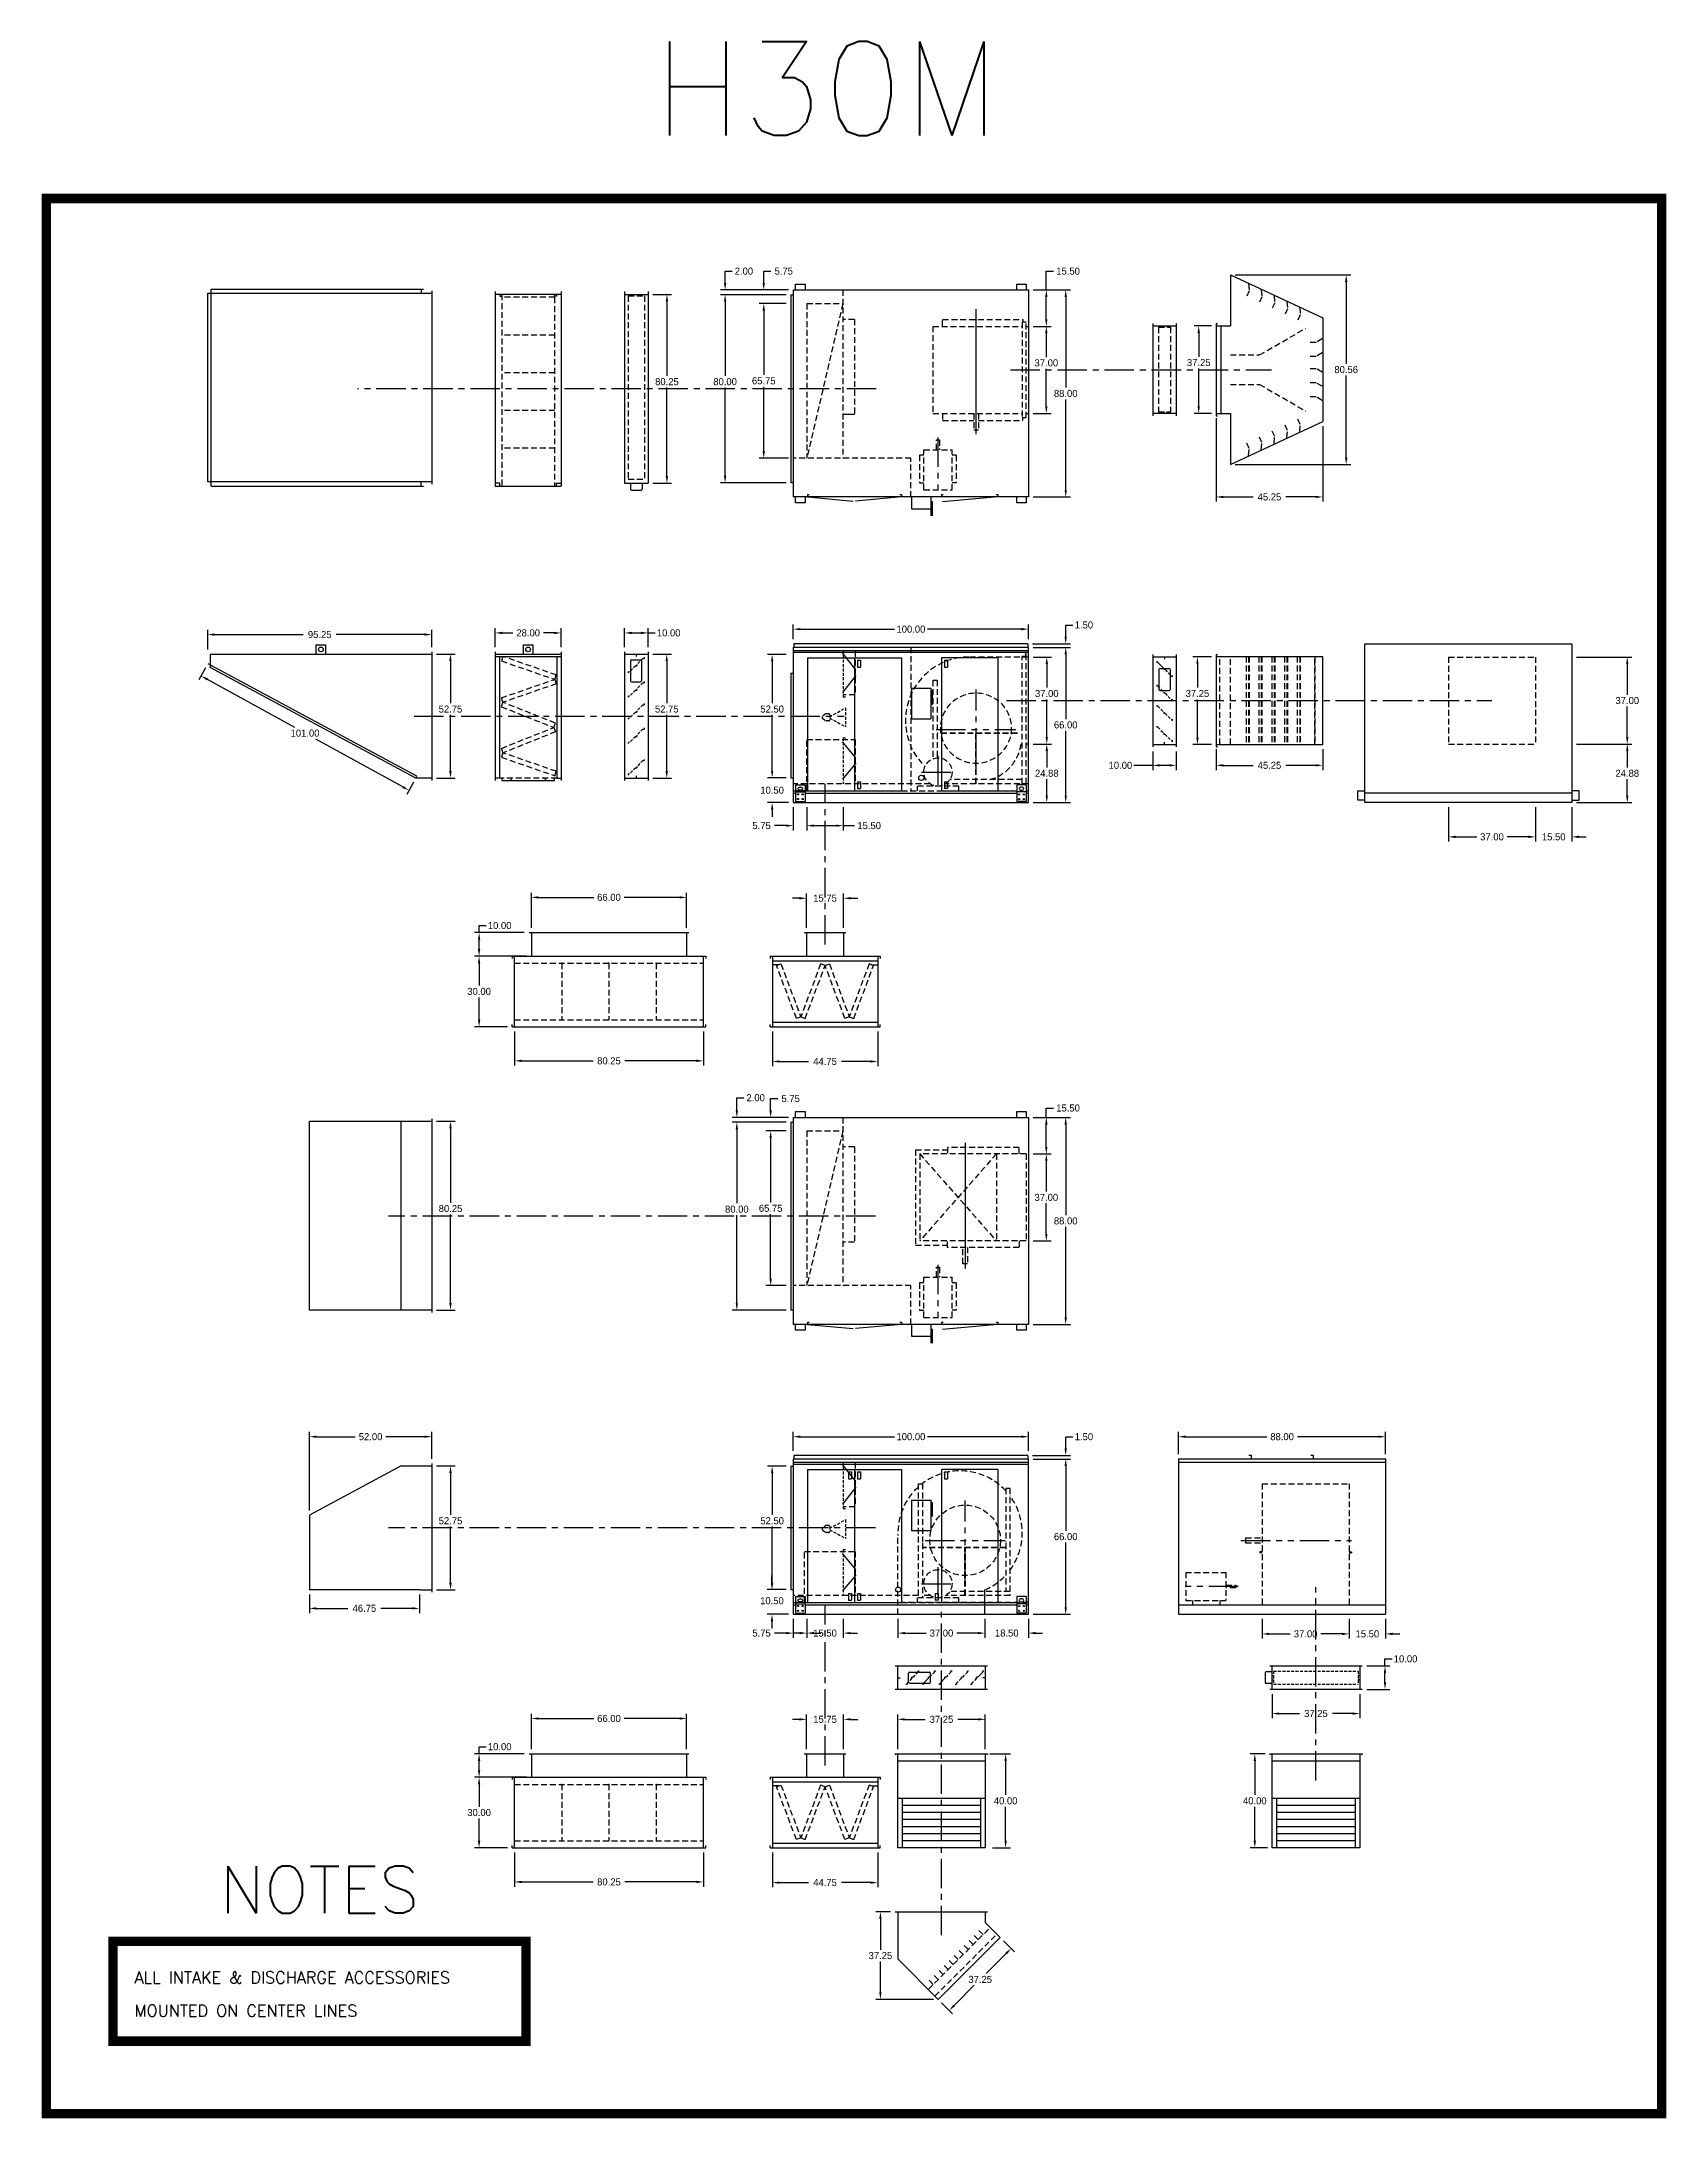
# Model space of a CAD drawing. Header units: inches. Extents: x 3 to 694, y -805 to 78.
import ezdxf
from ezdxf.enums import TextEntityAlignment as Align

# ---------------------------------------------------------------- set-up
doc = ezdxf.new("R2010")
doc.units = ezdxf.units.IN
doc.header["$LTSCALE"] = 10
doc.header["$MEASUREMENT"] = 0
for name, pattern in [('CENTER', [2, 1.25, -0.25, 0.25, -0.25]), ('HIDDEN', [0.375, 0.25, -0.125]), ('PHANTOM', [2.5, 1.25, -0.25, 0.25, -0.25, 0.25, -0.25])]:
    doc.linetypes.add(name, pattern=pattern)
for name, color, linetype in [('centerline', 2, 'CENTER'), ('DIFFUSER', 5, 'Continuous'), ('DISC-DAMPER', 5, 'Continuous'), ('FA-FILTER', 5, 'Continuous'), ('FDT-HOOD', 5, 'Continuous'), ('HOOD', 5, 'Continuous'), ('INTAKE-DAMPER', 5, 'Continuous'), ('OBJECT', 5, 'Continuous'), ('RAM27UNIT', 3, 'Continuous'), ('RAM30UNIT', 3, 'Continuous')]:
    doc.layers.add(name, color=color, linetype=linetype)
doc.layers.add('TEXT', color=7, linetype='Continuous', lineweight=40)
doc.styles.add('S10', font='romans.shx', dxfattribs={"height": 0.1})
doc.dimstyles.new('DIMENSIONS', dxfattribs={"dimscale": 0, "dimtxt": 3, "dimasz": 3, "dimexe": 2, "dimexo": 2, "dimgap": 1, "dimtad": 0, "dimtih": 1, "dimtoh": 1, "dimzin": 0, "dimdsep": 46, "dimtxsty": 'Standard', "dimcen": 0.09, "dimclrd": 256, "dimclre": 256, "dimclrt": 1, "dimadec": 0, "dimazin": 0, "dimtfac": 1, "dimtofl": 0, "dimtmove": 0, "dimatfit": 3, "dimfxl": 0, "dimtolj": 1, "dimtzin": 0, "dimarcsym": 0})

msp = doc.modelspace()

# ---------------------------------------------------------------- texts
at = {"layer": 'TEXT', "color": 3, "style": 'S10'}
msp.add_text('H30M', height=40, dxfattribs=at).set_placement((263.112, 38.208))

# ---------------------------------------------------------------- blocks, each defined once
blk = doc.blocks.new('*D51')
at = {"layer": 'DEFPOINTS', "color": 0}
for p in [(422.62, -379.23), (422.62, -467.23), (438.44, -467.23)]:
    blk.add_point(p, dxfattribs=at)
at = {"layer": 'RAM30UNIT', "lineweight": -2}
for p, q in [((424.62, -379.23), (440.44, -379.23)), ((438.44, -382.23), (438.44, -420.73)), ((438.44, -464.23), (438.44, -425.73)), ((424.62, -467.23), (440.44, -467.23))]:
    blk.add_line(p, q, dxfattribs=at)
at = {"layer": 'RAM30UNIT'}
for points in [[(437.94, -382.23), (438.94, -382.23), (438.44, -379.23)], [(437.94, -464.23), (438.94, -464.23), (438.44, -467.23)]]:
    blk.add_solid(points, dxfattribs=at)
at = {"layer": 'RAM30UNIT', "color": 1, "insert": (438.44, -423.23), "char_height": 3, "attachment_point": 5}
blk.add_mtext('\\A1;88.00', dxfattribs=at)
blk = doc.blocks.new('*D52')
at = {"layer": 'DEFPOINTS', "color": 0}
for p in [(422.62, -394.73), (422.62, -431.73), (430.2, -431.73)]:
    blk.add_point(p, dxfattribs=at)
at = {"layer": 'RAM30UNIT', "lineweight": -2}
for p, q in [((424.62, -394.73), (432.2, -394.73)), ((430.2, -397.73), (430.2, -410.73)), ((430.2, -428.73), (430.2, -415.73)), ((424.62, -431.73), (432.2, -431.73))]:
    blk.add_line(p, q, dxfattribs=at)
at = {"layer": 'RAM30UNIT'}
for points in [[(429.7, -397.73), (430.7, -397.73), (430.2, -394.73)], [(429.7, -428.73), (430.7, -428.73), (430.2, -431.73)]]:
    blk.add_solid(points, dxfattribs=at)
at = {"layer": 'RAM30UNIT', "color": 1, "insert": (430.2, -413.23), "char_height": 3, "attachment_point": 5}
blk.add_mtext('\\A1;37.00', dxfattribs=at)
blk = doc.blocks.new('*D53')
at = {"layer": 'DEFPOINTS', "color": 0}
for p in [(298.62, -381.23), (321.62, -381.23), (321.62, -461.23)]:
    blk.add_point(p, dxfattribs=at)
at = {"layer": 'RAM30UNIT', "lineweight": -2}
for p, q in [((319.62, -381.23), (296.62, -381.23)), ((298.62, -384.23), (298.62, -415.73)), ((298.62, -458.23), (298.62, -420.73)), ((319.62, -461.23), (296.62, -461.23))]:
    blk.add_line(p, q, dxfattribs=at)
at = {"layer": 'RAM30UNIT'}
for points in [[(298.12, -384.23), (299.12, -384.23), (298.62, -381.23)], [(298.12, -458.23), (299.12, -458.23), (298.62, -461.23)]]:
    blk.add_solid(points, dxfattribs=at)
at = {"layer": 'RAM30UNIT', "color": 1, "insert": (298.62, -418.23), "char_height": 3, "attachment_point": 5}
blk.add_mtext('\\A1;80.00', dxfattribs=at)
blk = doc.blocks.new('*D54')
at = {"layer": 'DEFPOINTS', "color": 0}
for p in [(168.89, -380.86), (168.89, -461.11), (176.88, -461.11)]:
    blk.add_point(p, dxfattribs=at)
at = {"layer": 'RAM30UNIT', "lineweight": -2}
for p, q in [((170.89, -380.86), (178.88, -380.86)), ((176.88, -383.86), (176.88, -415.48)), ((176.88, -458.11), (176.88, -420.48)), ((170.89, -461.11), (178.88, -461.11))]:
    blk.add_line(p, q, dxfattribs=at)
at = {"layer": 'RAM30UNIT'}
for points in [[(176.38, -383.86), (177.38, -383.86), (176.88, -380.86)], [(176.38, -458.11), (177.38, -458.11), (176.88, -461.11)]]:
    blk.add_solid(points, dxfattribs=at)
at = {"layer": 'RAM30UNIT', "color": 1, "insert": (176.88, -417.98), "char_height": 3, "attachment_point": 5}
blk.add_mtext('\\A1;80.25', dxfattribs=at)
blk = doc.blocks.new('*D55')
at = {"layer": 'DEFPOINTS', "color": 0}
for p in [(168.89, -527.34), (168.89, -580.09), (176.88, -580.09)]:
    blk.add_point(p, dxfattribs=at)
at = {"layer": 'RAM30UNIT', "lineweight": -2}
for p, q in [((170.89, -527.34), (178.88, -527.34)), ((176.88, -530.34), (176.88, -548.21)), ((176.88, -577.09), (176.88, -553.21)), ((170.89, -580.09), (178.88, -580.09))]:
    blk.add_line(p, q, dxfattribs=at)
at = {"layer": 'RAM30UNIT'}
for points in [[(176.38, -530.34), (177.38, -530.34), (176.88, -527.34)], [(176.38, -577.09), (177.38, -577.09), (176.88, -580.09)]]:
    blk.add_solid(points, dxfattribs=at)
at = {"layer": 'RAM30UNIT', "color": 1, "insert": (176.88, -550.71), "char_height": 3, "attachment_point": 5}
blk.add_mtext('\\A1;52.75', dxfattribs=at)
blk = doc.blocks.new('*D56')
at = {"layer": 'DEFPOINTS', "color": 0}
for p in [(168.89, -514.96), (168.89, -526.34), (116.89, -548.34)]:
    blk.add_point(p, dxfattribs=at)
at = {"layer": 'RAM30UNIT', "lineweight": -2}
for p, q in [((116.89, -546.34), (116.89, -512.96)), ((119.89, -514.96), (136.39, -514.96)), ((165.89, -514.96), (149.39, -514.96)), ((168.89, -524.34), (168.89, -512.96))]:
    blk.add_line(p, q, dxfattribs=at)
at = {"layer": 'RAM30UNIT'}
for points in [[(119.89, -514.46), (119.89, -515.46), (116.89, -514.96)], [(165.89, -514.46), (165.89, -515.46), (168.89, -514.96)]]:
    blk.add_solid(points, dxfattribs=at)
at = {"layer": 'RAM30UNIT', "color": 1, "insert": (142.89, -514.96), "char_height": 3, "attachment_point": 5}
blk.add_mtext('\\A1;52.00', dxfattribs=at)
blk = doc.blocks.new('*D57')
at = {"layer": 'DEFPOINTS', "color": 0}
for p in [(116.89, -580.09), (163.64, -580.09), (163.64, -587.95)]:
    blk.add_point(p, dxfattribs=at)
at = {"layer": 'RAM30UNIT', "lineweight": -2}
for p, q in [((116.89, -582.09), (116.89, -589.95)), ((163.64, -582.09), (163.64, -589.95)), ((119.89, -587.95), (133.27, -587.95)), ((160.64, -587.95), (147.27, -587.95))]:
    blk.add_line(p, q, dxfattribs=at)
at = {"layer": 'RAM30UNIT'}
for points in [[(119.89, -587.45), (119.89, -588.45), (116.89, -587.95)], [(160.64, -587.45), (160.64, -588.45), (163.64, -587.95)]]:
    blk.add_solid(points, dxfattribs=at)
at = {"layer": 'RAM30UNIT', "color": 1, "insert": (140.27, -587.95), "char_height": 3, "attachment_point": 5}
blk.add_mtext('\\A1;46.75', dxfattribs=at)
blk = doc.blocks.new('*D58')
at = {"layer": 'DEFPOINTS', "color": 0}
for p in [(518.84, -649.77), (525.19, -649.77), (526.19, -689.77)]:
    blk.add_point(p, dxfattribs=at)
at = {"layer": 'RAM30UNIT', "lineweight": -2}
for p, q in [((523.19, -649.77), (516.84, -649.77)), ((518.84, -652.77), (518.84, -667.27)), ((518.84, -686.77), (518.84, -672.27)), ((524.19, -689.77), (516.84, -689.77))]:
    blk.add_line(p, q, dxfattribs=at)
at = {"layer": 'RAM30UNIT'}
for points in [[(518.34, -652.77), (519.34, -652.77), (518.84, -649.77)], [(518.34, -686.77), (519.34, -686.77), (518.84, -689.77)]]:
    blk.add_solid(points, dxfattribs=at)
at = {"layer": 'RAM30UNIT', "color": 1, "insert": (518.84, -669.77), "char_height": 3, "attachment_point": 5}
blk.add_mtext('\\A1;40.00', dxfattribs=at)
blk = doc.blocks.new('*D59')
at = {"layer": 'DEFPOINTS', "color": 0}
for p in [(404.25, -649.77), (412.9, -649.77), (405.25, -689.77)]:
    blk.add_point(p, dxfattribs=at)
at = {"layer": 'RAM30UNIT', "lineweight": -2}
for p, q in [((406.25, -649.77), (414.9, -649.77)), ((412.9, -652.77), (412.9, -667.27)), ((412.9, -686.77), (412.9, -672.27)), ((407.25, -689.77), (414.9, -689.77))]:
    blk.add_line(p, q, dxfattribs=at)
at = {"layer": 'RAM30UNIT'}
for points in [[(412.4, -652.77), (413.4, -652.77), (412.9, -649.77)], [(412.4, -686.77), (413.4, -686.77), (412.9, -689.77)]]:
    blk.add_solid(points, dxfattribs=at)
at = {"layer": 'RAM30UNIT', "color": 1, "insert": (412.9, -669.77), "char_height": 3, "attachment_point": 5}
blk.add_mtext('\\A1;40.00', dxfattribs=at)
blk = doc.blocks.new('*D60')
at = {"layer": 'DEFPOINTS', "color": 0}
for p in [(410.59, -727.88), (415.25, -732.54), (384.25, -754.22)]:
    blk.add_point(p, dxfattribs=at)
at = {"layer": 'RAM30UNIT', "lineweight": -2}
for p, q in [((412, -729.29), (416.66, -733.96)), ((413.13, -734.66), (404.58, -743.21)), ((391.03, -756.76), (399.58, -748.21)), ((385.66, -755.63), (390.32, -760.3))]:
    blk.add_line(p, q, dxfattribs=at)
at = {"layer": 'RAM30UNIT'}
for points in [[(412.78, -734.31), (413.48, -735.02), (415.25, -732.54)], [(390.68, -756.41), (391.39, -757.11), (388.91, -758.88)]]:
    blk.add_solid(points, dxfattribs=at)
at = {"layer": 'RAM30UNIT', "color": 1, "insert": (402.08, -745.71), "char_height": 3, "attachment_point": 5}
blk.add_mtext('\\A1;37.25', dxfattribs=at)
blk = doc.blocks.new('*D61')
at = {"layer": 'DEFPOINTS', "color": 0}
for p in [(359.65, -716.97), (366, -716.97), (384.25, -754.22)]:
    blk.add_point(p, dxfattribs=at)
at = {"layer": 'RAM30UNIT', "lineweight": -2}
for p, q in [((364, -716.97), (357.65, -716.97)), ((359.65, -719.97), (359.65, -733.09)), ((359.65, -751.22), (359.65, -738.09)), ((382.25, -754.22), (357.65, -754.22))]:
    blk.add_line(p, q, dxfattribs=at)
at = {"layer": 'RAM30UNIT'}
for points in [[(359.15, -719.97), (360.15, -719.97), (359.65, -716.97)], [(359.15, -751.22), (360.15, -751.22), (359.65, -754.22)]]:
    blk.add_solid(points, dxfattribs=at)
at = {"layer": 'RAM30UNIT', "color": 1, "insert": (359.65, -735.59), "char_height": 3, "attachment_point": 5}
blk.add_mtext('\\A1;37.25', dxfattribs=at)
blk = doc.blocks.new('*D62')
at = {"layer": 'DEFPOINTS', "color": 0}
for p in [(422.62, -524.46), (438.44, -524.46), (422.62, -590.46)]:
    blk.add_point(p, dxfattribs=at)
at = {"layer": 'RAM30UNIT', "lineweight": -2}
for p, q in [((424.62, -524.46), (440.44, -524.46)), ((438.44, -527.46), (438.44, -554.96)), ((438.44, -587.46), (438.44, -559.96)), ((424.62, -590.46), (440.44, -590.46))]:
    blk.add_line(p, q, dxfattribs=at)
at = {"layer": 'RAM30UNIT'}
for points in [[(437.94, -527.46), (438.94, -527.46), (438.44, -524.46)], [(437.94, -587.46), (438.94, -587.46), (438.44, -590.46)]]:
    blk.add_solid(points, dxfattribs=at)
at = {"layer": 'RAM30UNIT', "color": 1, "insert": (438.44, -557.46), "char_height": 3, "attachment_point": 5}
blk.add_mtext('\\A1;66.00', dxfattribs=at)
blk = doc.blocks.new('*D63')
at = {"layer": 'DEFPOINTS', "color": 0}
for p in [(321.62, -527.46), (313.62, -579.96), (321.62, -579.96)]:
    blk.add_point(p, dxfattribs=at)
at = {"layer": 'RAM30UNIT', "lineweight": -2}
for p, q in [((319.62, -527.46), (311.62, -527.46)), ((313.62, -530.46), (313.62, -548.21)), ((313.62, -576.96), (313.62, -553.21)), ((319.62, -579.96), (311.62, -579.96))]:
    blk.add_line(p, q, dxfattribs=at)
at = {"layer": 'RAM30UNIT'}
for points in [[(313.12, -530.46), (314.12, -530.46), (313.62, -527.46)], [(313.12, -576.96), (314.12, -576.96), (313.62, -579.96)]]:
    blk.add_solid(points, dxfattribs=at)
at = {"layer": 'RAM30UNIT', "color": 1, "insert": (313.62, -550.71), "char_height": 3, "attachment_point": 5}
blk.add_mtext('\\A1;52.50', dxfattribs=at)
blk = doc.blocks.new('*D64')
at = {"layer": 'DEFPOINTS', "color": 0}
for p in [(404.25, -635.13), (367, -649.77), (404.25, -649.77)]:
    blk.add_point(p, dxfattribs=at)
at = {"layer": 'RAM30UNIT', "lineweight": -2}
for p, q in [((367, -647.77), (367, -633.13)), ((370, -635.13), (378.62, -635.13)), ((401.25, -635.13), (392.62, -635.13)), ((404.25, -647.77), (404.25, -633.13))]:
    blk.add_line(p, q, dxfattribs=at)
at = {"layer": 'RAM30UNIT'}
for points in [[(370, -634.63), (370, -635.63), (367, -635.13)], [(401.25, -634.63), (401.25, -635.63), (404.25, -635.13)]]:
    blk.add_solid(points, dxfattribs=at)
at = {"layer": 'RAM30UNIT', "color": 1, "insert": (385.62, -635.13), "char_height": 3, "attachment_point": 5}
blk.add_mtext('\\A1;37.25', dxfattribs=at)
blk = doc.blocks.new('*D65')
at = {"layer": 'DEFPOINTS', "color": 0}
for p in [(321.62, -579.96), (313.54, -590.46), (322.62, -590.46)]:
    blk.add_point(p, dxfattribs=at)
at = {"layer": 'RAM30UNIT', "lineweight": -2}
for p, q in [((313.54, -576.96), (313.54, -573.96)), ((319.62, -579.96), (311.54, -579.96)), ((320.62, -590.46), (311.54, -590.46)), ((313.54, -593.46), (313.54, -596.46))]:
    blk.add_line(p, q, dxfattribs=at)
at = {"layer": 'RAM30UNIT'}
for points in [[(313.04, -576.96), (314.04, -576.96), (313.54, -579.96)], [(313.04, -593.46), (314.04, -593.46), (313.54, -590.46)]]:
    blk.add_solid(points, dxfattribs=at)
at = {"layer": 'RAM30UNIT', "color": 1, "insert": (313.54, -584.71), "char_height": 3, "attachment_point": 5}
blk.add_mtext('\\A1;10.50', dxfattribs=at)
blk = doc.blocks.new('*D66')
at = {"layer": 'DEFPOINTS', "color": 0}
for p in [(367.12, -590.46), (404.12, -590.46), (367.12, -598.46)]:
    blk.add_point(p, dxfattribs=at)
at = {"layer": 'RAM30UNIT', "lineweight": -2}
for p, q in [((367.12, -592.46), (367.12, -600.46)), ((370.12, -598.46), (379.12, -598.46)), ((401.12, -598.46), (392.12, -598.46)), ((404.12, -592.46), (404.12, -600.46))]:
    blk.add_line(p, q, dxfattribs=at)
at = {"layer": 'RAM30UNIT'}
for points in [[(370.12, -597.96), (370.12, -598.96), (367.12, -598.46)], [(401.12, -597.96), (401.12, -598.96), (404.12, -598.46)]]:
    blk.add_solid(points, dxfattribs=at)
at = {"layer": 'RAM30UNIT', "color": 1, "insert": (385.62, -598.46), "char_height": 3, "attachment_point": 5}
blk.add_mtext('\\A1;37.00', dxfattribs=at)
blk = doc.blocks.new('*D67')
at = {"layer": 'DEFPOINTS', "color": 0}
for p in [(404.12, -590.46), (422.62, -590.46), (404.12, -598.46)]:
    blk.add_point(p, dxfattribs=at)
at = {"layer": 'RAM30UNIT', "lineweight": -2}
for p, q in [((401.12, -598.46), (398.12, -598.46)), ((404.12, -592.46), (404.12, -600.46)), ((422.62, -592.46), (422.62, -600.46)), ((425.62, -598.46), (428.62, -598.46))]:
    blk.add_line(p, q, dxfattribs=at)
at = {"layer": 'RAM30UNIT'}
for points in [[(401.12, -597.96), (401.12, -598.96), (404.12, -598.46)], [(425.62, -597.96), (425.62, -598.96), (422.62, -598.46)]]:
    blk.add_solid(points, dxfattribs=at)
at = {"layer": 'RAM30UNIT', "color": 1, "insert": (413.37, -598.46), "char_height": 3, "attachment_point": 5}
blk.add_mtext('\\A1;18.50', dxfattribs=at)
blk = doc.blocks.new('*D68')
at = {"layer": 'DEFPOINTS', "color": 0}
for p in [(526.19, -622.41), (563.44, -622.41), (563.44, -632.68)]:
    blk.add_point(p, dxfattribs=at)
at = {"layer": 'RAM30UNIT', "lineweight": -2}
for p, q in [((526.19, -624.41), (526.19, -634.68)), ((563.44, -624.41), (563.44, -634.68)), ((529.19, -632.68), (537.82, -632.68)), ((560.44, -632.68), (551.82, -632.68))]:
    blk.add_line(p, q, dxfattribs=at)
at = {"layer": 'RAM30UNIT'}
for points in [[(529.19, -632.18), (529.19, -633.18), (526.19, -632.68)], [(560.44, -632.18), (560.44, -633.18), (563.44, -632.68)]]:
    blk.add_solid(points, dxfattribs=at)
at = {"layer": 'RAM30UNIT', "color": 1, "insert": (544.82, -632.68), "char_height": 3, "attachment_point": 5}
blk.add_mtext('\\A1;37.25', dxfattribs=at)
blk = doc.blocks.new('*D69')
at = {"layer": 'DEFPOINTS', "color": 0}
for p in [(564.44, -612.41), (574.19, -612.41), (564.44, -622.41)]:
    blk.add_point(p, dxfattribs=at)
at = {"layer": 'RAM30UNIT', "lineweight": -2}
for p, q in [((566.44, -612.41), (576.19, -612.41)), ((574.19, -612.41), (574.19, -609.41)), ((574.19, -609.41), (577.19, -609.41)), ((574.19, -619.41), (574.19, -615.41)), ((566.44, -622.41), (576.19, -622.41))]:
    blk.add_line(p, q, dxfattribs=at)
at = {"layer": 'RAM30UNIT'}
for points in [[(573.69, -615.41), (574.69, -615.41), (574.19, -612.41)], [(573.69, -619.41), (574.69, -619.41), (574.19, -622.41)]]:
    blk.add_solid(points, dxfattribs=at)
at = {"layer": 'RAM30UNIT', "color": 1, "insert": (582.94, -609.41), "char_height": 3, "attachment_point": 5}
blk.add_mtext('\\A1;10.00', dxfattribs=at)
blk = doc.blocks.new('*D70')
at = {"layer": 'DEFPOINTS', "color": 0}
for p in [(422.37, -522.96), (422.62, -524.46), (438.44, -522.96)]:
    blk.add_point(p, dxfattribs=at)
at = {"layer": 'RAM30UNIT', "lineweight": -2}
for p, q in [((438.44, -519.96), (438.44, -514.96)), ((438.44, -514.96), (441.44, -514.96)), ((424.37, -522.96), (440.44, -522.96)), ((424.62, -524.46), (440.44, -524.46)), ((438.44, -527.46), (438.44, -530.46))]:
    blk.add_line(p, q, dxfattribs=at)
at = {"layer": 'RAM30UNIT'}
for points in [[(437.94, -519.96), (438.94, -519.96), (438.44, -522.96)], [(437.94, -527.46), (438.94, -527.46), (438.44, -524.46)]]:
    blk.add_solid(points, dxfattribs=at)
at = {"layer": 'RAM30UNIT', "color": 1, "insert": (446.19, -514.96), "char_height": 3, "attachment_point": 5}
blk.add_mtext('\\A1;1.50', dxfattribs=at)
blk = doc.blocks.new('*D71')
at = {"layer": 'DEFPOINTS', "color": 0}
for p in [(422.62, -514.96), (322.62, -522.96), (422.62, -522.96)]:
    blk.add_point(p, dxfattribs=at)
at = {"layer": 'RAM30UNIT', "lineweight": -2}
for p, q in [((322.62, -520.96), (322.62, -512.96)), ((325.62, -514.96), (365.62, -514.96)), ((419.62, -514.96), (379.62, -514.96)), ((422.62, -520.96), (422.62, -512.96))]:
    blk.add_line(p, q, dxfattribs=at)
at = {"layer": 'RAM30UNIT'}
for points in [[(325.62, -514.46), (325.62, -515.46), (322.62, -514.96)], [(419.62, -514.46), (419.62, -515.46), (422.62, -514.96)]]:
    blk.add_solid(points, dxfattribs=at)
at = {"layer": 'RAM30UNIT', "color": 1, "insert": (372.62, -514.96), "char_height": 3, "attachment_point": 5}
blk.add_mtext('\\A1;100.00', dxfattribs=at)
blk = doc.blocks.new('*D72')
at = {"layer": 'DEFPOINTS', "color": 0}
for p in [(73.64, -173.92), (73.64, -182.23), (168.89, -181.23)]:
    blk.add_point(p, dxfattribs=at)
at = {"layer": 'RAM30UNIT', "lineweight": -2}
for p, q in [((73.64, -180.23), (73.64, -171.92)), ((76.64, -173.92), (114.27, -173.92)), ((165.89, -173.92), (128.27, -173.92)), ((168.89, -179.23), (168.89, -171.92))]:
    blk.add_line(p, q, dxfattribs=at)
at = {"layer": 'RAM30UNIT'}
for points in [[(76.64, -173.42), (76.64, -174.42), (73.64, -173.92)], [(165.89, -173.42), (165.89, -174.42), (168.89, -173.92)]]:
    blk.add_solid(points, dxfattribs=at)
at = {"layer": 'RAM30UNIT', "color": 1, "insert": (121.27, -173.92), "char_height": 3, "attachment_point": 5}
blk.add_mtext('\\A1;95.25', dxfattribs=at)
blk = doc.blocks.new('*D73')
at = {"layer": 'DEFPOINTS', "color": 0}
for p in [(223.89, -173.23), (195.89, -181.23), (223.89, -181.23)]:
    blk.add_point(p, dxfattribs=at)
at = {"layer": 'RAM30UNIT', "lineweight": -2}
for p, q in [((195.89, -179.23), (195.89, -171.23)), ((198.89, -173.23), (203.39, -173.23)), ((220.89, -173.23), (216.39, -173.23)), ((223.89, -179.23), (223.89, -171.23))]:
    blk.add_line(p, q, dxfattribs=at)
at = {"layer": 'RAM30UNIT'}
for points in [[(198.89, -172.73), (198.89, -173.73), (195.89, -173.23)], [(220.89, -172.73), (220.89, -173.73), (223.89, -173.23)]]:
    blk.add_solid(points, dxfattribs=at)
at = {"layer": 'RAM30UNIT', "color": 1, "insert": (209.89, -173.23), "char_height": 3, "attachment_point": 5}
blk.add_mtext('\\A1;28.00', dxfattribs=at)
blk = doc.blocks.new('*D74')
at = {"layer": 'DEFPOINTS', "color": 0}
for p in [(73.64, -186.29), (162.13, -234.98), (159.27, -240.17)]:
    blk.add_point(p, dxfattribs=at)
at = {"layer": 'RAM30UNIT', "lineweight": -2}
for p, q in [((72.68, -188.04), (69.82, -193.23)), ((73.41, -192.93), (110.48, -213.33)), ((156.64, -238.73), (119.57, -218.33)), ((161.17, -236.73), (158.31, -241.93))]:
    blk.add_line(p, q, dxfattribs=at)
at = {"layer": 'RAM30UNIT'}
for points in [[(73.65, -192.49), (73.17, -193.37), (70.78, -191.48)], [(156.88, -238.29), (156.4, -239.17), (159.27, -240.17)]]:
    blk.add_solid(points, dxfattribs=at)
at = {"layer": 'RAM30UNIT', "color": 1, "insert": (115.03, -215.83), "char_height": 3, "attachment_point": 5}
blk.add_mtext('\\A1;101.00', dxfattribs=at)
blk = doc.blocks.new('*D75')
at = {"layer": 'DEFPOINTS', "color": 0}
for p in [(168.89, -182.23), (168.89, -234.98), (176.85, -234.98)]:
    blk.add_point(p, dxfattribs=at)
at = {"layer": 'RAM30UNIT', "lineweight": -2}
for p, q in [((170.89, -182.23), (178.85, -182.23)), ((176.85, -185.23), (176.85, -203.11)), ((176.85, -231.98), (176.85, -208.11)), ((170.89, -234.98), (178.85, -234.98))]:
    blk.add_line(p, q, dxfattribs=at)
at = {"layer": 'RAM30UNIT'}
for points in [[(176.35, -185.23), (177.35, -185.23), (176.85, -182.23)], [(176.35, -231.98), (177.35, -231.98), (176.85, -234.98)]]:
    blk.add_solid(points, dxfattribs=at)
at = {"layer": 'RAM30UNIT', "color": 1, "insert": (176.85, -205.61), "char_height": 3, "attachment_point": 5}
blk.add_mtext('\\A1;52.75', dxfattribs=at)
blk = doc.blocks.new('*D76')
at = {"layer": 'DEFPOINTS', "color": 0}
for p in [(508.44, -21.01), (508.44, -101.57), (557.69, -101.57)]:
    blk.add_point(p, dxfattribs=at)
at = {"layer": 'RAM30UNIT', "lineweight": -2}
for p, q in [((510.44, -21.01), (559.69, -21.01)), ((557.69, -24.01), (557.69, -58.79)), ((557.69, -98.57), (557.69, -63.79)), ((510.44, -101.57), (559.69, -101.57))]:
    blk.add_line(p, q, dxfattribs=at)
at = {"layer": 'RAM30UNIT'}
for points in [[(557.19, -24.01), (558.19, -24.01), (557.69, -21.01)], [(557.19, -98.57), (558.19, -98.57), (557.69, -101.57)]]:
    blk.add_solid(points, dxfattribs=at)
at = {"layer": 'RAM30UNIT', "color": 1, "insert": (557.69, -61.29), "char_height": 3, "attachment_point": 5}
blk.add_mtext('\\A1;80.56', dxfattribs=at)
blk = doc.blocks.new('*D77')
at = {"layer": 'DEFPOINTS', "color": 0}
for p in [(422.62, -27.42), (422.62, -42.92), (430.2, -42.92)]:
    blk.add_point(p, dxfattribs=at)
at = {"layer": 'RAM30UNIT', "lineweight": -2}
for p, q in [((430.2, -27.42), (430.2, -19.42)), ((430.2, -19.42), (433.2, -19.42)), ((424.62, -27.42), (432.2, -27.42)), ((430.2, -39.92), (430.2, -30.42)), ((424.62, -42.92), (432.2, -42.92))]:
    blk.add_line(p, q, dxfattribs=at)
at = {"layer": 'RAM30UNIT'}
for points in [[(429.7, -30.42), (430.7, -30.42), (430.2, -27.42)], [(429.7, -39.92), (430.7, -39.92), (430.2, -42.92)]]:
    blk.add_solid(points, dxfattribs=at)
at = {"layer": 'RAM30UNIT', "color": 1, "insert": (439.45, -19.42), "char_height": 3, "attachment_point": 5}
blk.add_mtext('\\A1;15.50', dxfattribs=at)
blk = doc.blocks.new('*D78')
at = {"layer": 'DEFPOINTS', "color": 0}
for p in [(422.62, -27.42), (422.62, -115.42), (438.44, -115.42)]:
    blk.add_point(p, dxfattribs=at)
at = {"layer": 'RAM30UNIT', "lineweight": -2}
for p, q in [((424.62, -27.42), (440.44, -27.42)), ((438.44, -30.42), (438.44, -68.92)), ((438.44, -112.42), (438.44, -73.92)), ((424.62, -115.42), (440.44, -115.42))]:
    blk.add_line(p, q, dxfattribs=at)
at = {"layer": 'RAM30UNIT'}
for points in [[(437.94, -30.42), (438.94, -30.42), (438.44, -27.42)], [(437.94, -112.42), (438.94, -112.42), (438.44, -115.42)]]:
    blk.add_solid(points, dxfattribs=at)
at = {"layer": 'RAM30UNIT', "color": 1, "insert": (438.44, -71.42), "char_height": 3, "attachment_point": 5}
blk.add_mtext('\\A1;88.00', dxfattribs=at)
blk = doc.blocks.new('*D79')
at = {"layer": 'DEFPOINTS', "color": 0}
for p in [(293.62, -27.42), (321.62, -29.42), (322.62, -27.42)]:
    blk.add_point(p, dxfattribs=at)
at = {"layer": 'RAM30UNIT', "lineweight": -2}
for p, q in [((293.62, -24.42), (293.62, -19.42)), ((293.62, -19.42), (296.62, -19.42)), ((320.62, -27.42), (291.62, -27.42)), ((319.62, -29.42), (291.62, -29.42)), ((293.62, -32.42), (293.62, -35.42))]:
    blk.add_line(p, q, dxfattribs=at)
at = {"layer": 'RAM30UNIT'}
for points in [[(293.12, -24.42), (294.12, -24.42), (293.62, -27.42)], [(293.12, -32.42), (294.12, -32.42), (293.62, -29.42)]]:
    blk.add_solid(points, dxfattribs=at)
at = {"layer": 'RAM30UNIT', "color": 1, "insert": (301.62, -19.42), "char_height": 3, "attachment_point": 5}
blk.add_mtext('\\A1;2.00', dxfattribs=at)
blk = doc.blocks.new('*D80')
at = {"layer": 'DEFPOINTS', "color": 0}
for p in [(293.62, -29.42), (321.62, -29.42), (321.62, -109.42)]:
    blk.add_point(p, dxfattribs=at)
at = {"layer": 'RAM30UNIT', "lineweight": -2}
for p, q in [((319.62, -29.42), (291.62, -29.42)), ((293.62, -32.42), (293.62, -63.92)), ((293.62, -106.42), (293.62, -68.92)), ((319.62, -109.42), (291.62, -109.42))]:
    blk.add_line(p, q, dxfattribs=at)
at = {"layer": 'RAM30UNIT'}
for points in [[(293.12, -32.42), (294.12, -32.42), (293.62, -29.42)], [(293.12, -106.42), (294.12, -106.42), (293.62, -109.42)]]:
    blk.add_solid(points, dxfattribs=at)
at = {"layer": 'RAM30UNIT', "color": 1, "insert": (293.62, -66.42), "char_height": 3, "attachment_point": 5}
blk.add_mtext('\\A1;80.00', dxfattribs=at)
blk = doc.blocks.new('*D81')
at = {"layer": 'DEFPOINTS', "color": 0}
for p in [(260.89, -29.29), (260.89, -109.54), (268.89, -109.54)]:
    blk.add_point(p, dxfattribs=at)
at = {"layer": 'RAM30UNIT', "lineweight": -2}
for p, q in [((262.89, -29.29), (270.89, -29.29)), ((268.89, -32.29), (268.89, -63.92)), ((268.89, -106.54), (268.89, -68.92)), ((262.89, -109.54), (270.89, -109.54))]:
    blk.add_line(p, q, dxfattribs=at)
at = {"layer": 'RAM30UNIT'}
for points in [[(268.39, -32.29), (269.39, -32.29), (268.89, -29.29)], [(268.39, -106.54), (269.39, -106.54), (268.89, -109.54)]]:
    blk.add_solid(points, dxfattribs=at)
at = {"layer": 'RAM30UNIT', "color": 1, "insert": (268.89, -66.42), "char_height": 3, "attachment_point": 5}
blk.add_mtext('\\A1;80.25', dxfattribs=at)
blk = doc.blocks.new('*D82')
at = {"layer": 'DEFPOINTS', "color": 0}
for p in [(422.37, -177.86), (422.62, -179.36), (438.44, -177.86)]:
    blk.add_point(p, dxfattribs=at)
at = {"layer": 'RAM30UNIT', "lineweight": -2}
for p, q in [((438.44, -174.86), (438.44, -169.86)), ((438.44, -169.86), (441.44, -169.86)), ((424.37, -177.86), (440.44, -177.86)), ((424.62, -179.36), (440.44, -179.36)), ((438.44, -182.36), (438.44, -185.36))]:
    blk.add_line(p, q, dxfattribs=at)
at = {"layer": 'RAM30UNIT'}
for points in [[(437.94, -174.86), (438.94, -174.86), (438.44, -177.86)], [(437.94, -182.36), (438.94, -182.36), (438.44, -179.36)]]:
    blk.add_solid(points, dxfattribs=at)
at = {"layer": 'RAM30UNIT', "color": 1, "insert": (446.19, -169.86), "char_height": 3, "attachment_point": 5}
blk.add_mtext('\\A1;1.50', dxfattribs=at)
blk = doc.blocks.new('*D83')
at = {"layer": 'DEFPOINTS', "color": 0}
for p in [(260.89, -173.23), (250.89, -181.23), (260.89, -181.23)]:
    blk.add_point(p, dxfattribs=at)
at = {"layer": 'RAM30UNIT', "lineweight": -2}
for p, q in [((250.89, -179.23), (250.89, -171.23)), ((253.89, -173.23), (257.89, -173.23)), ((260.89, -179.23), (260.89, -171.23)), ((260.89, -173.23), (263.89, -173.23))]:
    blk.add_line(p, q, dxfattribs=at)
at = {"layer": 'RAM30UNIT'}
for points in [[(253.89, -172.73), (253.89, -173.73), (250.89, -173.23)], [(257.89, -172.73), (257.89, -173.73), (260.89, -173.23)]]:
    blk.add_solid(points, dxfattribs=at)
at = {"layer": 'RAM30UNIT', "color": 1, "insert": (269.64, -173.23), "char_height": 3, "attachment_point": 5}
blk.add_mtext('\\A1;10.00', dxfattribs=at)
blk = doc.blocks.new('*D84')
at = {"layer": 'DEFPOINTS', "color": 0}
for p in [(422.62, -171.62), (322.62, -177.86), (422.62, -177.86)]:
    blk.add_point(p, dxfattribs=at)
at = {"layer": 'RAM30UNIT', "lineweight": -2}
for p, q in [((322.62, -175.86), (322.62, -169.62)), ((325.62, -171.62), (365.62, -171.62)), ((419.62, -171.62), (379.62, -171.62)), ((422.62, -175.86), (422.62, -169.62))]:
    blk.add_line(p, q, dxfattribs=at)
at = {"layer": 'RAM30UNIT'}
for points in [[(325.62, -171.12), (325.62, -172.12), (322.62, -171.62)], [(419.62, -171.12), (419.62, -172.12), (422.62, -171.62)]]:
    blk.add_solid(points, dxfattribs=at)
at = {"layer": 'RAM30UNIT', "color": 1, "insert": (372.62, -171.62), "char_height": 3, "attachment_point": 5}
blk.add_mtext('\\A1;100.00', dxfattribs=at)
blk = doc.blocks.new('*D85')
at = {"layer": 'DEFPOINTS', "color": 0}
for p in [(422.62, -379.23), (422.62, -394.73), (430.2, -394.73)]:
    blk.add_point(p, dxfattribs=at)
at = {"layer": 'RAM30UNIT', "lineweight": -2}
for p, q in [((424.62, -379.23), (432.2, -379.23)), ((430.2, -379.23), (430.2, -375.23)), ((430.2, -375.23), (433.2, -375.23)), ((430.2, -391.73), (430.2, -382.23)), ((424.62, -394.73), (432.2, -394.73))]:
    blk.add_line(p, q, dxfattribs=at)
at = {"layer": 'RAM30UNIT'}
for points in [[(429.7, -382.23), (430.7, -382.23), (430.2, -379.23)], [(429.7, -391.73), (430.7, -391.73), (430.2, -394.73)]]:
    blk.add_solid(points, dxfattribs=at)
at = {"layer": 'RAM30UNIT', "color": 1, "insert": (439.45, -375.23), "char_height": 3, "attachment_point": 5}
blk.add_mtext('\\A1;15.50', dxfattribs=at)
blk = doc.blocks.new('*D86')
at = {"layer": 'DEFPOINTS', "color": 0}
for p in [(422.62, -183.48), (430.39, -183.48), (422.62, -220.48)]:
    blk.add_point(p, dxfattribs=at)
at = {"layer": 'RAM30UNIT', "lineweight": -2}
for p, q in [((424.62, -183.48), (432.39, -183.48)), ((430.39, -186.48), (430.39, -196.48)), ((430.39, -217.48), (430.39, -201.48)), ((424.62, -220.48), (432.39, -220.48))]:
    blk.add_line(p, q, dxfattribs=at)
at = {"layer": 'RAM30UNIT'}
for points in [[(429.89, -186.48), (430.89, -186.48), (430.39, -183.48)], [(429.89, -217.48), (430.89, -217.48), (430.39, -220.48)]]:
    blk.add_solid(points, dxfattribs=at)
at = {"layer": 'RAM30UNIT', "color": 1, "insert": (430.39, -198.98), "char_height": 3, "attachment_point": 5}
blk.add_mtext('\\A1;37.00', dxfattribs=at)
blk = doc.blocks.new('*D87')
at = {"layer": 'DEFPOINTS', "color": 0}
for p in [(422.62, -220.48), (430.39, -220.48), (422.62, -245.36)]:
    blk.add_point(p, dxfattribs=at)
at = {"layer": 'RAM30UNIT', "lineweight": -2}
for p, q in [((424.62, -220.48), (432.39, -220.48)), ((430.39, -223.48), (430.39, -230.42)), ((430.39, -242.36), (430.39, -235.42)), ((424.62, -245.36), (432.39, -245.36))]:
    blk.add_line(p, q, dxfattribs=at)
at = {"layer": 'RAM30UNIT'}
for points in [[(429.89, -223.48), (430.89, -223.48), (430.39, -220.48)], [(429.89, -242.36), (430.89, -242.36), (430.39, -245.36)]]:
    blk.add_solid(points, dxfattribs=at)
at = {"layer": 'RAM30UNIT', "color": 1, "insert": (430.39, -232.92), "char_height": 3, "attachment_point": 5}
blk.add_mtext('\\A1;24.88', dxfattribs=at)
blk = doc.blocks.new('*D88')
at = {"layer": 'DEFPOINTS', "color": 0}
for p in [(422.62, -179.36), (438.44, -179.36), (422.62, -245.36)]:
    blk.add_point(p, dxfattribs=at)
at = {"layer": 'RAM30UNIT', "lineweight": -2}
for p, q in [((424.62, -179.36), (440.44, -179.36)), ((438.44, -182.36), (438.44, -209.86)), ((438.44, -242.36), (438.44, -214.86)), ((424.62, -245.36), (440.44, -245.36))]:
    blk.add_line(p, q, dxfattribs=at)
at = {"layer": 'RAM30UNIT'}
for points in [[(437.94, -182.36), (438.94, -182.36), (438.44, -179.36)], [(437.94, -242.36), (438.94, -242.36), (438.44, -245.36)]]:
    blk.add_solid(points, dxfattribs=at)
at = {"layer": 'RAM30UNIT', "color": 1, "insert": (438.44, -212.36), "char_height": 3, "attachment_point": 5}
blk.add_mtext('\\A1;66.00', dxfattribs=at)
blk = doc.blocks.new('*D89')
at = {"layer": 'DEFPOINTS', "color": 0}
for p in [(321.62, -234.86), (313.62, -245.36), (322.62, -245.36)]:
    blk.add_point(p, dxfattribs=at)
at = {"layer": 'RAM30UNIT', "lineweight": -2}
for p, q in [((313.62, -231.86), (313.62, -228.86)), ((319.62, -234.86), (311.62, -234.86)), ((320.62, -245.36), (311.62, -245.36)), ((313.62, -248.36), (313.62, -251.36))]:
    blk.add_line(p, q, dxfattribs=at)
at = {"layer": 'RAM30UNIT'}
for points in [[(313.12, -231.86), (314.12, -231.86), (313.62, -234.86)], [(313.12, -248.36), (314.12, -248.36), (313.62, -245.36)]]:
    blk.add_solid(points, dxfattribs=at)
at = {"layer": 'RAM30UNIT', "color": 1, "insert": (313.62, -240.11), "char_height": 3, "attachment_point": 5}
blk.add_mtext('\\A1;10.50', dxfattribs=at)
blk = doc.blocks.new('*D90')
at = {"layer": 'DEFPOINTS', "color": 0}
for p in [(298.62, -379.23), (322.62, -379.23), (321.62, -381.23)]:
    blk.add_point(p, dxfattribs=at)
at = {"layer": 'RAM30UNIT', "lineweight": -2}
for p, q in [((298.62, -376.23), (298.62, -370.86)), ((298.62, -370.86), (301.62, -370.86)), ((320.62, -379.23), (296.62, -379.23)), ((319.62, -381.23), (296.62, -381.23)), ((298.62, -384.23), (298.62, -387.23))]:
    blk.add_line(p, q, dxfattribs=at)
at = {"layer": 'RAM30UNIT'}
for points in [[(298.12, -376.23), (299.12, -376.23), (298.62, -379.23)], [(298.12, -384.23), (299.12, -384.23), (298.62, -381.23)]]:
    blk.add_solid(points, dxfattribs=at)
at = {"layer": 'RAM30UNIT', "color": 1, "insert": (306.62, -370.86), "char_height": 3, "attachment_point": 5}
blk.add_mtext('\\A1;2.00', dxfattribs=at)
blk = doc.blocks.new('*D91')
at = {"layer": 'DEFPOINTS', "color": 0}
for p in [(321.62, -182.36), (313.62, -234.86), (321.62, -234.86)]:
    blk.add_point(p, dxfattribs=at)
at = {"layer": 'RAM30UNIT', "lineweight": -2}
for p, q in [((319.62, -182.36), (311.62, -182.36)), ((313.62, -185.36), (313.62, -203.11)), ((313.62, -231.86), (313.62, -208.11)), ((319.62, -234.86), (311.62, -234.86))]:
    blk.add_line(p, q, dxfattribs=at)
at = {"layer": 'RAM30UNIT'}
for points in [[(313.12, -185.36), (314.12, -185.36), (313.62, -182.36)], [(313.12, -231.86), (314.12, -231.86), (313.62, -234.86)]]:
    blk.add_solid(points, dxfattribs=at)
at = {"layer": 'RAM30UNIT', "color": 1, "insert": (313.62, -205.61), "char_height": 3, "attachment_point": 5}
blk.add_mtext('\\A1;52.50', dxfattribs=at)
blk = doc.blocks.new('*D92')
at = {"layer": 'DEFPOINTS', "color": 0}
for p in [(260.89, -182.23), (268.81, -182.23), (260.89, -234.98)]:
    blk.add_point(p, dxfattribs=at)
at = {"layer": 'RAM30UNIT', "lineweight": -2}
for p, q in [((262.89, -182.23), (270.81, -182.23)), ((268.81, -185.23), (268.81, -203.11)), ((268.81, -231.98), (268.81, -208.11)), ((262.89, -234.98), (270.81, -234.98))]:
    blk.add_line(p, q, dxfattribs=at)
at = {"layer": 'RAM30UNIT'}
for points in [[(268.31, -185.23), (269.31, -185.23), (268.81, -182.23)], [(268.31, -231.98), (269.31, -231.98), (268.81, -234.98)]]:
    blk.add_solid(points, dxfattribs=at)
at = {"layer": 'RAM30UNIT', "color": 1, "insert": (268.81, -205.61), "char_height": 3, "attachment_point": 5}
blk.add_mtext('\\A1;52.75', dxfattribs=at)
blk = doc.blocks.new('*D93')
at = {"layer": 'DEFPOINTS', "color": 0}
for p in [(502.44, -220.61), (547.69, -220.61), (547.69, -229.53)]:
    blk.add_point(p, dxfattribs=at)
at = {"layer": 'RAM30UNIT', "lineweight": -2}
for p, q in [((502.44, -222.61), (502.44, -231.53)), ((505.44, -229.53), (518.07, -229.53)), ((544.69, -229.53), (532.07, -229.53)), ((547.69, -222.61), (547.69, -231.53))]:
    blk.add_line(p, q, dxfattribs=at)
at = {"layer": 'RAM30UNIT'}
for points in [[(505.44, -229.03), (505.44, -230.03), (502.44, -229.53)], [(544.69, -229.03), (544.69, -230.03), (547.69, -229.53)]]:
    blk.add_solid(points, dxfattribs=at)
at = {"layer": 'RAM30UNIT', "color": 1, "insert": (525.07, -229.53), "char_height": 3, "attachment_point": 5}
blk.add_mtext('\\A1;45.25', dxfattribs=at)
blk = doc.blocks.new('*D94')
at = {"layer": 'DEFPOINTS', "color": 0}
for p in [(502.44, -183.36), (494.44, -220.61), (502.44, -220.61)]:
    blk.add_point(p, dxfattribs=at)
at = {"layer": 'RAM30UNIT', "lineweight": -2}
for p, q in [((500.44, -183.36), (492.44, -183.36)), ((494.44, -186.36), (494.44, -196.48)), ((494.44, -217.61), (494.44, -201.48)), ((500.44, -220.61), (492.44, -220.61))]:
    blk.add_line(p, q, dxfattribs=at)
at = {"layer": 'RAM30UNIT'}
for points in [[(493.94, -186.36), (494.94, -186.36), (494.44, -183.36)], [(493.94, -217.61), (494.94, -217.61), (494.44, -220.61)]]:
    blk.add_solid(points, dxfattribs=at)
at = {"layer": 'RAM30UNIT', "color": 1, "insert": (494.44, -198.98), "char_height": 3, "attachment_point": 5}
blk.add_mtext('\\A1;37.25', dxfattribs=at)
blk = doc.blocks.new('*D95')
at = {"layer": 'DEFPOINTS', "color": 0}
for p in [(475.44, -221.61), (485.44, -221.61), (485.44, -229.53)]:
    blk.add_point(p, dxfattribs=at)
at = {"layer": 'RAM30UNIT', "lineweight": -2}
for p, q in [((475.44, -229.53), (467.44, -229.53)), ((475.44, -223.61), (475.44, -231.53)), ((482.44, -229.53), (478.44, -229.53)), ((485.44, -223.61), (485.44, -231.53))]:
    blk.add_line(p, q, dxfattribs=at)
at = {"layer": 'RAM30UNIT'}
for points in [[(478.44, -229.03), (478.44, -230.03), (475.44, -229.53)], [(482.44, -229.03), (482.44, -230.03), (485.44, -229.53)]]:
    blk.add_solid(points, dxfattribs=at)
at = {"layer": 'RAM30UNIT', "color": 1, "insert": (461.69, -229.53), "char_height": 3, "attachment_point": 5}
blk.add_mtext('\\A1;10.00', dxfattribs=at)
blk = doc.blocks.new('*D96')
at = {"layer": 'DEFPOINTS', "color": 0}
for p in [(422.62, -42.92), (422.62, -79.92), (430.2, -79.92)]:
    blk.add_point(p, dxfattribs=at)
at = {"layer": 'RAM30UNIT', "lineweight": -2}
for p, q in [((424.62, -42.92), (432.2, -42.92)), ((430.2, -45.92), (430.2, -55.92)), ((430.2, -76.92), (430.2, -60.92)), ((424.62, -79.92), (432.2, -79.92))]:
    blk.add_line(p, q, dxfattribs=at)
at = {"layer": 'RAM30UNIT'}
for points in [[(429.7, -45.92), (430.7, -45.92), (430.2, -42.92)], [(429.7, -76.92), (430.7, -76.92), (430.2, -79.92)]]:
    blk.add_solid(points, dxfattribs=at)
at = {"layer": 'RAM30UNIT', "color": 1, "insert": (430.2, -58.42), "char_height": 3, "attachment_point": 5}
blk.add_mtext('\\A1;37.00', dxfattribs=at)
blk = doc.blocks.new('*D97')
at = {"layer": 'DEFPOINTS', "color": 0}
for p in [(502.44, -79.92), (547.69, -83.29), (502.44, -115.42)]:
    blk.add_point(p, dxfattribs=at)
at = {"layer": 'RAM30UNIT', "lineweight": -2}
for p, q in [((502.44, -81.92), (502.44, -117.42)), ((547.69, -85.29), (547.69, -117.42)), ((505.44, -115.42), (518.07, -115.42)), ((544.69, -115.42), (532.07, -115.42))]:
    blk.add_line(p, q, dxfattribs=at)
at = {"layer": 'RAM30UNIT'}
for points in [[(505.44, -114.92), (505.44, -115.92), (502.44, -115.42)], [(544.69, -114.92), (544.69, -115.92), (547.69, -115.42)]]:
    blk.add_solid(points, dxfattribs=at)
at = {"layer": 'RAM30UNIT', "color": 1, "insert": (525.07, -115.42), "char_height": 3, "attachment_point": 5}
blk.add_mtext('\\A1;45.25', dxfattribs=at)
blk = doc.blocks.new('*D98')
at = {"layer": 'DEFPOINTS', "color": 0}
for p in [(502.44, -42.67), (494.99, -79.92), (502.44, -79.92)]:
    blk.add_point(p, dxfattribs=at)
at = {"layer": 'RAM30UNIT', "lineweight": -2}
for p, q in [((500.44, -42.67), (492.99, -42.67)), ((494.99, -45.67), (494.99, -55.79)), ((494.99, -76.92), (494.99, -60.79)), ((500.44, -79.92), (492.99, -79.92))]:
    blk.add_line(p, q, dxfattribs=at)
at = {"layer": 'RAM30UNIT'}
for points in [[(494.49, -45.67), (495.49, -45.67), (494.99, -42.67)], [(494.49, -76.92), (495.49, -76.92), (494.99, -79.92)]]:
    blk.add_solid(points, dxfattribs=at)
at = {"layer": 'RAM30UNIT', "color": 1, "insert": (494.99, -58.29), "char_height": 3, "attachment_point": 5}
blk.add_mtext('\\A1;37.25', dxfattribs=at)
blk = doc.blocks.new('A$C47AC05B1')
at = {"layer": 'TEXT', "const_width": 4}
blk.add_lwpolyline([(0, 42.47), (175.62, 42.47), (175.62, 0), (0, 0)], close=True, dxfattribs=at)
at = {"layer": 'TEXT', "style": 'S10'}
blk.add_text('NOTES', height=20, dxfattribs=at).set_placement((87.81, 48.47), align=Align.BOTTOM_CENTER)
for s, p in [('ALL INTAKE & DISCHARGE ACCESSORIES', (9.12, 24.58)), ('MOUNTED ON CENTER LINES', (9.12, 10.42))]:
    blk.add_text(s, height=5, dxfattribs=at).set_placement(p)
blk = doc.blocks.new('A$C4E9F5D29')
at = {"layer": 'RAM27UNIT'}
blk.add_blockref('A$C47AC05B1', (0, 0), dxfattribs=at)
blk = doc.blocks.new('*D101')
at = {"layer": 'DEFPOINTS', "color": 0}
for p in [(601.18, -245.36), (638.18, -245.36), (601.18, -259.93)]:
    blk.add_point(p, dxfattribs=at)
at = {"layer": 'RAM30UNIT', "lineweight": -2}
for p, q in [((601.18, -247.36), (601.18, -261.93)), ((638.18, -247.36), (638.18, -261.93)), ((604.18, -259.93), (613.18, -259.93)), ((635.18, -259.93), (626.18, -259.93))]:
    blk.add_line(p, q, dxfattribs=at)
at = {"layer": 'RAM30UNIT'}
for points in [[(604.18, -259.43), (604.18, -260.43), (601.18, -259.93)], [(635.18, -259.43), (635.18, -260.43), (638.18, -259.93)]]:
    blk.add_solid(points, dxfattribs=at)
at = {"layer": 'RAM30UNIT', "color": 1, "insert": (619.68, -259.93), "char_height": 3, "attachment_point": 5}
blk.add_mtext('\\A1;37.00', dxfattribs=at)
blk = doc.blocks.new('*D102')
at = {"layer": 'DEFPOINTS', "color": 0}
for p in [(638.18, -245.36), (653.68, -245.36), (653.68, -259.93)]:
    blk.add_point(p, dxfattribs=at)
at = {"layer": 'RAM30UNIT', "lineweight": -2}
for p, q in [((638.18, -247.36), (638.18, -261.93)), ((653.68, -247.36), (653.68, -261.93)), ((635.18, -259.93), (632.18, -259.93)), ((656.68, -259.93), (659.68, -259.93))]:
    blk.add_line(p, q, dxfattribs=at)
at = {"layer": 'RAM30UNIT'}
for points in [[(635.18, -259.43), (635.18, -260.43), (638.18, -259.93)], [(656.68, -259.43), (656.68, -260.43), (653.68, -259.93)]]:
    blk.add_solid(points, dxfattribs=at)
at = {"layer": 'RAM30UNIT', "color": 1, "insert": (645.93, -259.93), "char_height": 3, "attachment_point": 5}
blk.add_mtext('\\A1;15.50', dxfattribs=at)
blk = doc.blocks.new('*D103')
at = {"layer": 'DEFPOINTS', "color": 0}
for p in [(653.68, -220.48), (677.2, -220.48), (653.68, -245.36)]:
    blk.add_point(p, dxfattribs=at)
at = {"layer": 'RAM30UNIT', "lineweight": -2}
for p, q in [((655.68, -220.48), (679.2, -220.48)), ((677.2, -223.48), (677.2, -230.42)), ((677.2, -242.36), (677.2, -235.42)), ((655.68, -245.36), (679.2, -245.36))]:
    blk.add_line(p, q, dxfattribs=at)
at = {"layer": 'RAM30UNIT'}
for points in [[(676.7, -223.48), (677.7, -223.48), (677.2, -220.48)], [(676.7, -242.36), (677.7, -242.36), (677.2, -245.36)]]:
    blk.add_solid(points, dxfattribs=at)
at = {"layer": 'RAM30UNIT', "color": 1, "insert": (677.2, -232.92), "char_height": 3, "attachment_point": 5}
blk.add_mtext('\\A1;24.88', dxfattribs=at)
blk = doc.blocks.new('*D104')
at = {"layer": 'DEFPOINTS', "color": 0}
for p in [(653.68, -183.48), (653.68, -220.48), (677.2, -220.48)]:
    blk.add_point(p, dxfattribs=at)
at = {"layer": 'RAM30UNIT', "lineweight": -2}
for p, q in [((655.68, -183.48), (679.2, -183.48)), ((677.2, -186.48), (677.2, -199.48)), ((677.2, -217.48), (677.2, -204.48)), ((655.68, -220.48), (679.2, -220.48))]:
    blk.add_line(p, q, dxfattribs=at)
at = {"layer": 'RAM30UNIT'}
for points in [[(676.7, -186.48), (677.7, -186.48), (677.2, -183.48)], [(676.7, -217.48), (677.7, -217.48), (677.2, -220.48)]]:
    blk.add_solid(points, dxfattribs=at)
at = {"layer": 'RAM30UNIT', "color": 1, "insert": (677.2, -201.98), "char_height": 3, "attachment_point": 5}
blk.add_mtext('\\A1;37.00', dxfattribs=at)
blk = doc.blocks.new('*D123')
at = {"layer": 'DEFPOINTS', "color": 0}
for p in [(277.25, -285.66), (211.25, -300.66), (277.25, -300.66)]:
    blk.add_point(p, dxfattribs=at)
at = {"layer": 'RAM30UNIT', "lineweight": -2}
for p, q in [((211.25, -298.66), (211.25, -283.66)), ((214.25, -285.66), (237.75, -285.66)), ((274.25, -285.66), (250.75, -285.66)), ((277.25, -298.66), (277.25, -283.66))]:
    blk.add_line(p, q, dxfattribs=at)
at = {"layer": 'RAM30UNIT'}
for points in [[(214.25, -285.16), (214.25, -286.16), (211.25, -285.66)], [(274.25, -285.16), (274.25, -286.16), (277.25, -285.66)]]:
    blk.add_solid(points, dxfattribs=at)
at = {"layer": 'RAM30UNIT', "color": 1, "insert": (244.25, -285.66), "char_height": 3, "attachment_point": 5}
blk.add_mtext('\\A1;66.00', dxfattribs=at)
blk = doc.blocks.new('*D124')
at = {"layer": 'DEFPOINTS', "color": 0}
for p in [(189.03, -310.66), (203.12, -310.66), (203.12, -340.66)]:
    blk.add_point(p, dxfattribs=at)
at = {"layer": 'RAM30UNIT', "lineweight": -2}
for p, q in [((201.12, -310.66), (187.03, -310.66)), ((189.03, -313.66), (189.03, -323.16)), ((189.03, -337.66), (189.03, -328.16)), ((201.12, -340.66), (187.03, -340.66))]:
    blk.add_line(p, q, dxfattribs=at)
at = {"layer": 'RAM30UNIT'}
for points in [[(188.53, -313.66), (189.53, -313.66), (189.03, -310.66)], [(188.53, -337.66), (189.53, -337.66), (189.03, -340.66)]]:
    blk.add_solid(points, dxfattribs=at)
at = {"layer": 'RAM30UNIT', "color": 1, "insert": (189.03, -325.66), "char_height": 3, "attachment_point": 5}
blk.add_mtext('\\A1;30.00', dxfattribs=at)
blk = doc.blocks.new('*D125')
at = {"layer": 'DEFPOINTS', "color": 0}
for p in [(189.03, -300.66), (210.25, -300.66), (211.25, -310.66)]:
    blk.add_point(p, dxfattribs=at)
at = {"layer": 'RAM30UNIT', "lineweight": -2}
for p, q in [((189.03, -300.66), (189.03, -297.66)), ((189.03, -297.66), (192.03, -297.66)), ((208.25, -300.66), (187.03, -300.66)), ((189.03, -307.66), (189.03, -303.66)), ((209.25, -310.66), (187.03, -310.66))]:
    blk.add_line(p, q, dxfattribs=at)
at = {"layer": 'RAM30UNIT'}
for points in [[(188.53, -303.66), (189.53, -303.66), (189.03, -300.66)], [(188.53, -307.66), (189.53, -307.66), (189.03, -310.66)]]:
    blk.add_solid(points, dxfattribs=at)
at = {"layer": 'RAM30UNIT', "color": 1, "insert": (197.78, -297.66), "char_height": 3, "attachment_point": 5}
blk.add_mtext('\\A1;10.00', dxfattribs=at)
blk = doc.blocks.new('*D126')
at = {"layer": 'DEFPOINTS', "color": 0}
for p in [(204.12, -340.66), (284.37, -340.66), (284.37, -355.16)]:
    blk.add_point(p, dxfattribs=at)
at = {"layer": 'RAM30UNIT', "lineweight": -2}
for p, q in [((204.12, -342.66), (204.12, -357.16)), ((284.37, -342.66), (284.37, -357.16)), ((207.12, -355.16), (237.5, -355.16)), ((281.37, -355.16), (251, -355.16))]:
    blk.add_line(p, q, dxfattribs=at)
at = {"layer": 'RAM30UNIT'}
for points in [[(207.12, -354.66), (207.12, -355.66), (204.12, -355.16)], [(281.37, -354.66), (281.37, -355.66), (284.37, -355.16)]]:
    blk.add_solid(points, dxfattribs=at)
at = {"layer": 'RAM30UNIT', "color": 1, "insert": (244.25, -355.16), "char_height": 3, "attachment_point": 5}
blk.add_mtext('\\A1;80.25', dxfattribs=at)
blk = doc.blocks.new('*D127')
at = {"layer": 'DEFPOINTS', "color": 0}
for p in [(313.75, -340.66), (358.5, -340.66), (358.5, -355.43)]:
    blk.add_point(p, dxfattribs=at)
at = {"layer": 'RAM30UNIT', "lineweight": -2}
for p, q in [((313.75, -342.66), (313.75, -357.43)), ((358.5, -342.66), (358.5, -357.43)), ((316.75, -355.43), (329.12, -355.43)), ((355.5, -355.43), (343.12, -355.43))]:
    blk.add_line(p, q, dxfattribs=at)
at = {"layer": 'RAM30UNIT'}
for points in [[(316.75, -354.93), (316.75, -355.93), (313.75, -355.43)], [(355.5, -354.93), (355.5, -355.93), (358.5, -355.43)]]:
    blk.add_solid(points, dxfattribs=at)
at = {"layer": 'RAM30UNIT', "color": 1, "insert": (336.12, -355.43), "char_height": 3, "attachment_point": 5}
blk.add_mtext('\\A1;44.75', dxfattribs=at)
blk = doc.blocks.new('*D128')
at = {"layer": 'DEFPOINTS', "color": 0}
for p in [(344, -286.03), (328.25, -300.66), (344, -300.66)]:
    blk.add_point(p, dxfattribs=at)
at = {"layer": 'RAM30UNIT', "lineweight": -2}
for p, q in [((325.25, -286.03), (322.25, -286.03)), ((328.25, -298.66), (328.25, -284.03)), ((344, -298.66), (344, -284.03)), ((347, -286.03), (350, -286.03))]:
    blk.add_line(p, q, dxfattribs=at)
at = {"layer": 'RAM30UNIT'}
for points in [[(325.25, -285.53), (325.25, -286.53), (328.25, -286.03)], [(347, -285.53), (347, -286.53), (344, -286.03)]]:
    blk.add_solid(points, dxfattribs=at)
at = {"layer": 'RAM30UNIT', "color": 1, "insert": (336.12, -286.03), "char_height": 3, "attachment_point": 5}
blk.add_mtext('\\A1;15.75', dxfattribs=at)
blk = doc.blocks.new('*D132')
at = {"layer": 'DEFPOINTS', "color": 0}
for p in [(204.12, -689.77), (284.37, -689.77), (284.37, -704.27)]:
    blk.add_point(p, dxfattribs=at)
at = {"layer": 'RAM30UNIT', "lineweight": -2}
for p, q in [((204.12, -691.77), (204.12, -706.27)), ((284.37, -691.77), (284.37, -706.27)), ((207.12, -704.27), (237.5, -704.27)), ((281.37, -704.27), (251, -704.27))]:
    blk.add_line(p, q, dxfattribs=at)
at = {"layer": 'RAM30UNIT'}
for points in [[(207.12, -703.77), (207.12, -704.77), (204.12, -704.27)], [(281.37, -703.77), (281.37, -704.77), (284.37, -704.27)]]:
    blk.add_solid(points, dxfattribs=at)
at = {"layer": 'RAM30UNIT', "color": 1, "insert": (244.25, -704.27), "char_height": 3, "attachment_point": 5}
blk.add_mtext('\\A1;80.25', dxfattribs=at)
blk = doc.blocks.new('*D130')
at = {"layer": 'DEFPOINTS', "color": 0}
for p in [(189.03, -659.77), (203.12, -659.77), (203.12, -689.77)]:
    blk.add_point(p, dxfattribs=at)
at = {"layer": 'RAM30UNIT', "lineweight": -2}
for p, q in [((201.12, -659.77), (187.03, -659.77)), ((189.03, -662.77), (189.03, -672.27)), ((189.03, -686.77), (189.03, -677.27)), ((201.12, -689.77), (187.03, -689.77))]:
    blk.add_line(p, q, dxfattribs=at)
at = {"layer": 'RAM30UNIT'}
for points in [[(188.53, -662.77), (189.53, -662.77), (189.03, -659.77)], [(188.53, -686.77), (189.53, -686.77), (189.03, -689.77)]]:
    blk.add_solid(points, dxfattribs=at)
at = {"layer": 'RAM30UNIT', "color": 1, "insert": (189.03, -674.77), "char_height": 3, "attachment_point": 5}
blk.add_mtext('\\A1;30.00', dxfattribs=at)
blk = doc.blocks.new('*D131')
at = {"layer": 'DEFPOINTS', "color": 0}
for p in [(189.03, -649.77), (210.25, -649.77), (211.25, -659.77)]:
    blk.add_point(p, dxfattribs=at)
at = {"layer": 'RAM30UNIT', "lineweight": -2}
for p, q in [((208.25, -649.77), (187.03, -649.77)), ((189.03, -649.77), (189.03, -646.77)), ((189.03, -646.77), (192.03, -646.77)), ((189.03, -656.77), (189.03, -652.77)), ((209.25, -659.77), (187.03, -659.77))]:
    blk.add_line(p, q, dxfattribs=at)
at = {"layer": 'RAM30UNIT'}
for points in [[(188.53, -652.77), (189.53, -652.77), (189.03, -649.77)], [(188.53, -656.77), (189.53, -656.77), (189.03, -659.77)]]:
    blk.add_solid(points, dxfattribs=at)
at = {"layer": 'RAM30UNIT', "color": 1, "insert": (197.78, -646.77), "char_height": 3, "attachment_point": 5}
blk.add_mtext('\\A1;10.00', dxfattribs=at)
blk = doc.blocks.new('*D129')
at = {"layer": 'DEFPOINTS', "color": 0}
for p in [(277.25, -634.77), (211.25, -649.77), (277.25, -649.77)]:
    blk.add_point(p, dxfattribs=at)
at = {"layer": 'RAM30UNIT', "lineweight": -2}
for p, q in [((211.25, -647.77), (211.25, -632.77)), ((214.25, -634.77), (237.75, -634.77)), ((274.25, -634.77), (250.75, -634.77)), ((277.25, -647.77), (277.25, -632.77))]:
    blk.add_line(p, q, dxfattribs=at)
at = {"layer": 'RAM30UNIT'}
for points in [[(214.25, -634.27), (214.25, -635.27), (211.25, -634.77)], [(274.25, -634.27), (274.25, -635.27), (277.25, -634.77)]]:
    blk.add_solid(points, dxfattribs=at)
at = {"layer": 'RAM30UNIT', "color": 1, "insert": (244.25, -634.77), "char_height": 3, "attachment_point": 5}
blk.add_mtext('\\A1;66.00', dxfattribs=at)
blk = doc.blocks.new('*D134')
at = {"layer": 'DEFPOINTS', "color": 0}
for p in [(344, -635.13), (328.25, -649.77), (344, -649.77)]:
    blk.add_point(p, dxfattribs=at)
at = {"layer": 'RAM30UNIT', "lineweight": -2}
for p, q in [((325.25, -635.13), (322.25, -635.13)), ((328.25, -647.77), (328.25, -633.13)), ((344, -647.77), (344, -633.13)), ((347, -635.13), (350, -635.13))]:
    blk.add_line(p, q, dxfattribs=at)
at = {"layer": 'RAM30UNIT'}
for points in [[(325.25, -634.63), (325.25, -635.63), (328.25, -635.13)], [(347, -634.63), (347, -635.63), (344, -635.13)]]:
    blk.add_solid(points, dxfattribs=at)
at = {"layer": 'RAM30UNIT', "color": 1, "insert": (336.12, -635.13), "char_height": 3, "attachment_point": 5}
blk.add_mtext('\\A1;15.75', dxfattribs=at)
blk = doc.blocks.new('*D133')
at = {"layer": 'DEFPOINTS', "color": 0}
for p in [(313.75, -689.77), (358.5, -689.77), (358.5, -704.54)]:
    blk.add_point(p, dxfattribs=at)
at = {"layer": 'RAM30UNIT', "lineweight": -2}
for p, q in [((313.75, -691.77), (313.75, -706.54)), ((358.5, -691.77), (358.5, -706.54)), ((316.75, -704.54), (329.12, -704.54)), ((355.5, -704.54), (343.12, -704.54))]:
    blk.add_line(p, q, dxfattribs=at)
at = {"layer": 'RAM30UNIT'}
for points in [[(316.75, -704.04), (316.75, -705.04), (313.75, -704.54)], [(355.5, -704.04), (355.5, -705.04), (358.5, -704.54)]]:
    blk.add_solid(points, dxfattribs=at)
at = {"layer": 'RAM30UNIT', "color": 1, "insert": (336.12, -704.54), "char_height": 3, "attachment_point": 5}
blk.add_mtext('\\A1;44.75', dxfattribs=at)
blk = doc.blocks.new('*D135')
at = {"layer": 'DEFPOINTS', "color": 0}
for p in [(322.62, -245.36), (328.37, -245.36), (328.37, -255.16)]:
    blk.add_point(p, dxfattribs=at)
at = {"layer": 'RAM30UNIT', "lineweight": -2}
for p, q in [((319.62, -255.16), (314.62, -255.16)), ((322.62, -247.36), (322.62, -257.16)), ((328.37, -247.36), (328.37, -257.16)), ((331.37, -255.16), (334.37, -255.16))]:
    blk.add_line(p, q, dxfattribs=at)
at = {"layer": 'RAM30UNIT'}
for points in [[(319.62, -254.66), (319.62, -255.66), (322.62, -255.16)], [(331.37, -254.66), (331.37, -255.66), (328.37, -255.16)]]:
    blk.add_solid(points, dxfattribs=at)
at = {"layer": 'RAM30UNIT', "color": 1, "insert": (309.12, -255.16), "char_height": 3, "attachment_point": 5}
blk.add_mtext('\\A1;5.75', dxfattribs=at)
blk = doc.blocks.new('*D136')
at = {"layer": 'DEFPOINTS', "color": 0}
for p in [(328.37, -245.36), (343.87, -245.36), (343.87, -255.16)]:
    blk.add_point(p, dxfattribs=at)
at = {"layer": 'RAM30UNIT', "lineweight": -2}
for p, q in [((328.37, -247.36), (328.37, -257.16)), ((331.37, -255.16), (340.87, -255.16)), ((343.87, -247.36), (343.87, -257.16)), ((343.87, -255.16), (348.62, -255.16))]:
    blk.add_line(p, q, dxfattribs=at)
at = {"layer": 'RAM30UNIT'}
for points in [[(331.37, -254.66), (331.37, -255.66), (328.37, -255.16)], [(340.87, -254.66), (340.87, -255.66), (343.87, -255.16)]]:
    blk.add_solid(points, dxfattribs=at)
at = {"layer": 'RAM30UNIT', "color": 1, "insert": (354.87, -255.16), "char_height": 3, "attachment_point": 5}
blk.add_mtext('\\A1;15.50', dxfattribs=at)
blk = doc.blocks.new('*D138')
at = {"layer": 'DEFPOINTS', "color": 0}
for p in [(328.37, -590.46), (343.87, -590.46), (343.87, -598.46)]:
    blk.add_point(p, dxfattribs=at)
at = {"layer": 'RAM30UNIT', "lineweight": -2}
for p, q in [((325.37, -598.46), (322.37, -598.46)), ((328.37, -592.46), (328.37, -600.46)), ((343.87, -592.46), (343.87, -600.46)), ((346.87, -598.46), (349.87, -598.46))]:
    blk.add_line(p, q, dxfattribs=at)
at = {"layer": 'RAM30UNIT'}
for points in [[(325.37, -597.96), (325.37, -598.96), (328.37, -598.46)], [(346.87, -597.96), (346.87, -598.96), (343.87, -598.46)]]:
    blk.add_solid(points, dxfattribs=at)
at = {"layer": 'RAM30UNIT', "color": 1, "insert": (336.12, -598.46), "char_height": 3, "attachment_point": 5}
blk.add_mtext('\\A1;15.50', dxfattribs=at)
blk = doc.blocks.new('*D137')
at = {"layer": 'DEFPOINTS', "color": 0}
for p in [(322.62, -590.46), (328.37, -590.46), (328.37, -598.46)]:
    blk.add_point(p, dxfattribs=at)
at = {"layer": 'RAM30UNIT', "lineweight": -2}
for p, q in [((319.62, -598.46), (314.62, -598.46)), ((322.62, -592.46), (322.62, -600.46)), ((328.37, -592.46), (328.37, -600.46)), ((331.37, -598.46), (334.37, -598.46))]:
    blk.add_line(p, q, dxfattribs=at)
at = {"layer": 'RAM30UNIT'}
for points in [[(319.62, -597.96), (319.62, -598.96), (322.62, -598.46)], [(331.37, -597.96), (331.37, -598.96), (328.37, -598.46)]]:
    blk.add_solid(points, dxfattribs=at)
at = {"layer": 'RAM30UNIT', "color": 1, "insert": (309.12, -598.46), "char_height": 3, "attachment_point": 5}
blk.add_mtext('\\A1;5.75', dxfattribs=at)
blk = doc.blocks.new('*D139')
at = {"layer": 'DEFPOINTS', "color": 0}
for p in [(312.99, -379.23), (322.62, -379.23), (321.62, -384.98)]:
    blk.add_point(p, dxfattribs=at)
at = {"layer": 'RAM30UNIT', "lineweight": -2}
for p, q in [((320.62, -379.23), (310.99, -379.23)), ((312.99, -376.23), (312.99, -371.23)), ((312.99, -371.23), (315.99, -371.23)), ((319.62, -384.98), (310.99, -384.98)), ((312.99, -387.98), (312.99, -390.98))]:
    blk.add_line(p, q, dxfattribs=at)
at = {"layer": 'RAM30UNIT'}
for points in [[(312.49, -376.23), (313.49, -376.23), (312.99, -379.23)], [(312.49, -387.98), (313.49, -387.98), (312.99, -384.98)]]:
    blk.add_solid(points, dxfattribs=at)
at = {"layer": 'RAM30UNIT', "color": 1, "insert": (321.49, -371.23), "char_height": 3, "attachment_point": 5}
blk.add_mtext('\\A1;5.75', dxfattribs=at)
blk = doc.blocks.new('*D140')
at = {"layer": 'DEFPOINTS', "color": 0}
for p in [(321.62, -384.98), (312.99, -450.73), (321.62, -450.73)]:
    blk.add_point(p, dxfattribs=at)
at = {"layer": 'RAM30UNIT', "lineweight": -2}
for p, q in [((319.62, -384.98), (310.99, -384.98)), ((312.99, -387.98), (312.99, -415.36)), ((312.99, -447.73), (312.99, -420.36)), ((319.62, -450.73), (310.99, -450.73))]:
    blk.add_line(p, q, dxfattribs=at)
at = {"layer": 'RAM30UNIT'}
for points in [[(312.49, -387.98), (313.49, -387.98), (312.99, -384.98)], [(312.49, -447.73), (313.49, -447.73), (312.99, -450.73)]]:
    blk.add_solid(points, dxfattribs=at)
at = {"layer": 'RAM30UNIT', "color": 1, "insert": (312.99, -417.86), "char_height": 3, "attachment_point": 5}
blk.add_mtext('\\A1;65.75', dxfattribs=at)
blk = doc.blocks.new('*D141')
at = {"layer": 'DEFPOINTS', "color": 0}
for p in [(310.05, -27.42), (321.62, -33.17), (322.62, -27.42)]:
    blk.add_point(p, dxfattribs=at)
at = {"layer": 'RAM30UNIT', "lineweight": -2}
for p, q in [((310.05, -24.42), (310.05, -19.42)), ((310.05, -19.42), (313.05, -19.42)), ((320.62, -27.42), (308.05, -27.42)), ((319.62, -33.17), (308.05, -33.17)), ((310.05, -36.17), (310.05, -39.17))]:
    blk.add_line(p, q, dxfattribs=at)
at = {"layer": 'RAM30UNIT'}
for points in [[(309.55, -24.42), (310.55, -24.42), (310.05, -27.42)], [(309.55, -36.17), (310.55, -36.17), (310.05, -33.17)]]:
    blk.add_solid(points, dxfattribs=at)
at = {"layer": 'RAM30UNIT', "color": 1, "insert": (318.55, -19.42), "char_height": 3, "attachment_point": 5}
blk.add_mtext('\\A1;5.75', dxfattribs=at)
blk = doc.blocks.new('*D142')
at = {"layer": 'DEFPOINTS', "color": 0}
for p in [(321.62, -33.17), (310.05, -98.92), (322.62, -98.92)]:
    blk.add_point(p, dxfattribs=at)
at = {"layer": 'RAM30UNIT', "lineweight": -2}
for p, q in [((319.62, -33.17), (308.05, -33.17)), ((310.05, -36.17), (310.05, -63.54)), ((310.05, -95.92), (310.05, -68.54)), ((320.62, -98.92), (308.05, -98.92))]:
    blk.add_line(p, q, dxfattribs=at)
at = {"layer": 'RAM30UNIT'}
for points in [[(309.55, -36.17), (310.55, -36.17), (310.05, -33.17)], [(309.55, -95.92), (310.55, -95.92), (310.05, -98.92)]]:
    blk.add_solid(points, dxfattribs=at)
at = {"layer": 'RAM30UNIT', "color": 1, "insert": (310.05, -66.04), "char_height": 3, "attachment_point": 5}
blk.add_mtext('\\A1;65.75', dxfattribs=at)
blk = doc.blocks.new('A$C2F076814')
at = {"layer": 'OBJECT', "color": 4, "linetype": 'HIDDEN'}
for p, q in [((5.4, 17.1), (5.4, 21.3)), ((5.4, 21.3), (6.6, 21.3)), ((6.6, 21.3), (6.6, 17.1)), ((-1.8, 14.7), (-1.8, 3)), ((0, 14.7), (-1.8, 14.7)), ((0, 17.1), (12, 17.1)), ((0, 0), (0, 17.1)), ((12, 0), (12, 17.1)), ((13.8, 14.7), (12, 14.7)), ((13.8, 14.7), (13.8, 3)), ((-1.8, 3), (0, 3)), ((0, 0), (12, 0)), ((13.8, 3), (12, 3))]:
    blk.add_line(p, q, dxfattribs=at)
at = {"layer": 'OBJECT', "color": 191, "linetype": 'PHANTOM'}
blk.add_line((6, 22.3), (6, -1), dxfattribs=at)
blk = doc.blocks.new('*D147')
at = {"layer": 'DEFPOINTS', "color": 0}
for p in [(574.44, -514.96), (486.44, -524.36), (574.44, -524.36)]:
    blk.add_point(p, dxfattribs=at)
at = {"layer": 'RAM30UNIT', "lineweight": -2}
for p, q in [((486.44, -522.36), (486.44, -512.96)), ((489.44, -514.96), (523.94, -514.96)), ((571.44, -514.96), (536.94, -514.96)), ((574.44, -522.36), (574.44, -512.96))]:
    blk.add_line(p, q, dxfattribs=at)
at = {"layer": 'RAM30UNIT'}
for points in [[(489.44, -514.46), (489.44, -515.46), (486.44, -514.96)], [(571.44, -514.46), (571.44, -515.46), (574.44, -514.96)]]:
    blk.add_solid(points, dxfattribs=at)
at = {"layer": 'RAM30UNIT', "color": 1, "insert": (530.44, -514.96), "char_height": 3, "attachment_point": 5}
blk.add_mtext('\\A1;88.00', dxfattribs=at)
blk = doc.blocks.new('*D148')
at = {"layer": 'DEFPOINTS', "color": 0}
for p in [(558.94, -590.46), (574.44, -590.46), (574.44, -598.81)]:
    blk.add_point(p, dxfattribs=at)
at = {"layer": 'RAM30UNIT', "lineweight": -2}
for p, q in [((555.94, -598.81), (552.94, -598.81)), ((558.94, -592.46), (558.94, -600.81)), ((574.44, -592.46), (574.44, -600.81)), ((577.44, -598.81), (580.44, -598.81))]:
    blk.add_line(p, q, dxfattribs=at)
at = {"layer": 'RAM30UNIT'}
for points in [[(555.94, -598.31), (555.94, -599.31), (558.94, -598.81)], [(577.44, -598.31), (577.44, -599.31), (574.44, -598.81)]]:
    blk.add_solid(points, dxfattribs=at)
at = {"layer": 'RAM30UNIT', "color": 1, "insert": (566.69, -598.81), "char_height": 3, "attachment_point": 5}
blk.add_mtext('\\A1;15.50', dxfattribs=at)
blk = doc.blocks.new('*D149')
at = {"layer": 'DEFPOINTS', "color": 0}
for p in [(521.94, -590.46), (558.94, -590.46), (521.94, -598.81)]:
    blk.add_point(p, dxfattribs=at)
at = {"layer": 'RAM30UNIT', "lineweight": -2}
for p, q in [((521.94, -592.46), (521.94, -600.81)), ((524.94, -598.81), (533.94, -598.81)), ((555.94, -598.81), (546.94, -598.81)), ((558.94, -592.46), (558.94, -600.81))]:
    blk.add_line(p, q, dxfattribs=at)
at = {"layer": 'RAM30UNIT'}
for points in [[(524.94, -598.31), (524.94, -599.31), (521.94, -598.81)], [(555.94, -598.31), (555.94, -599.31), (558.94, -598.81)]]:
    blk.add_solid(points, dxfattribs=at)
at = {"layer": 'RAM30UNIT', "color": 1, "insert": (540.44, -598.81), "char_height": 3, "attachment_point": 5}
blk.add_mtext('\\A1;37.00', dxfattribs=at)

# ---------------------------------------------------------------- dimensions: what is measured, and where the dimension line sits
at = {"layer": 'RAM30UNIT'}
for base, p1, p2, picture, middle in [((293.624, -27.417), (321.624, -29.417), (322.624, -27.417), '*D79', (301.624, -19.417)), ((310.054, -27.417), (321.624, -33.167), (322.624, -27.417), '*D141', (318.554, -19.417)), ((430.196, -42.917), (422.624, -27.417), (422.624, -42.917), '*D77', (439.446, -19.417)), ((268.891, -109.542), (260.891, -29.292), (260.891, -109.542), '*D81', (268.891, -66.417)), ((293.624, -29.417), (321.624, -109.417), (321.624, -29.417), '*D80', (293.624, -66.417)), ((430.196, -79.917), (422.624, -42.917), (422.624, -79.917), '*D96', (430.196, -58.417)), ((494.986, -79.917), (502.445, -42.667), (502.445, -79.917), '*D98', (494.986, -58.292)), ((438.445, -177.856), (422.624, -179.356), (422.374, -177.856), '*D82', (446.195, -169.856)), ((176.853, -234.981), (168.891, -182.231), (168.891, -234.981), '*D75', (176.853, -205.606)), ((268.812, -182.231), (260.891, -234.981), (260.891, -182.231), '*D92', (268.812, -205.606)), ((313.624, -234.856), (321.624, -182.356), (321.624, -234.856), '*D91', (313.624, -205.606)), ((430.386, -183.481), (422.624, -220.481), (422.624, -183.481), '*D86', (430.386, -198.981)), ((494.445, -220.606), (502.445, -183.356), (502.445, -220.606), '*D94', (494.445, -198.981)), ((313.624, -245.356), (321.624, -234.856), (322.624, -245.356), '*D89', (313.624, -240.106)), ((298.624, -379.231), (321.624, -381.231), (322.624, -379.231), '*D90', (306.624, -370.859)), ((312.99, -379.231), (321.624, -384.981), (322.624, -379.231), '*D139', (321.49, -371.231)), ((430.196, -394.731), (422.624, -379.231), (422.624, -394.731), '*D85', (439.446, -375.231)), ((176.88, -461.106), (168.891, -380.856), (168.891, -461.106), '*D54', (176.88, -417.981)), ((298.624, -381.231), (321.624, -461.231), (321.624, -381.231), '*D53', (298.624, -418.231)), ((438.445, -522.962), (422.624, -524.462), (422.374, -522.962), '*D70', (446.195, -514.962)), ((176.884, -580.087), (168.891, -527.337), (168.891, -580.087), '*D55', (176.884, -550.712)), ((313.624, -579.962), (321.624, -527.462), (321.624, -579.962), '*D63', (313.624, -550.712)), ((313.54, -590.462), (321.624, -579.962), (322.624, -590.462), '*D65', (313.54, -584.712))]:
    dim = msp.add_linear_dim(base=base, p1=p1, p2=p2, angle=90, dimstyle='DIMENSIONS', override={"dimscale": 1}, dxfattribs=at)
    dim.commit()
    dim.dimension.update_dxf_attribs({"geometry": picture, "text_midpoint": middle, "dimtype": 160})
for base, p1, p2, angle, picture, middle in [((557.695, -101.573), (508.445, -21.011), (508.445, -101.573), 90, '*D76', (557.695, -61.292)), ((310.054, -98.917), (321.624, -33.167), (322.624, -98.917), 90, '*D142', (310.054, -66.042)), ((438.445, -115.417), (422.624, -27.417), (422.624, -115.417), 90, '*D78', (438.445, -71.417)), ((438.445, -179.356), (422.624, -245.356), (422.624, -179.356), 90, '*D88', (438.445, -212.356)), ((677.195, -220.481), (653.681, -183.481), (653.681, -220.481), 90, '*D104', (677.195, -201.981)), ((430.386350816, -220.480663463), (422.623585389, -245.355663463), (422.623585389, -220.480663463), 90, '*D87', (430.386350816, -232.918163463)), ((547.695, -229.53), (502.445, -220.606), (547.695, -220.606), 180, '*D93', (525.07, -229.53)), ((677.19512255, -220.480663463), (653.681033555, -245.355663463), (653.681033555, -220.480663463), 90, '*D103', (677.19512255, -232.918163463)), ((189.032, -300.66), (211.249, -310.66), (210.249, -300.66), 90, '*D125', (197.782, -297.66)), ((189.032, -310.66), (203.124, -340.66), (203.124, -310.66), 90, '*D124', (189.032, -325.66)), ((438.445, -467.231), (422.624, -379.231), (422.624, -467.231), 90, '*D51', (438.445, -423.231)), ((312.99, -450.731), (321.624, -384.981), (321.624, -450.731), 90, '*D140', (312.99, -417.856)), ((430.196, -431.731), (422.624, -394.731), (422.624, -431.731), 90, '*D52', (430.196, -413.231)), ((438.445, -524.462), (422.624, -590.462), (422.624, -524.462), 90, '*D62', (438.445, -557.462)), ((574.195, -612.415), (564.445, -622.415), (564.445, -612.415), 90, '*D69', (582.945, -609.415)), ((189.032, -649.767), (211.249, -659.767), (210.249, -649.767), 90, '*D131', (197.782, -646.767)), ((412.898, -649.767), (405.249, -689.767), (404.249, -649.767), 90, '*D59', (412.898, -669.767)), ((518.844, -649.767), (526.195, -689.767), (525.195, -649.767), 90, '*D58', (518.844, -669.767)), ((189.032, -659.767), (203.124, -689.767), (203.124, -659.767), 90, '*D130', (189.032, -674.767)), ((359.648, -716.969), (384.249, -754.219), (365.999, -716.969), 90, '*D61', (359.648, -735.594))]:
    dim = msp.add_linear_dim(base=base, p1=p1, p2=p2, angle=angle, dimstyle='DIMENSIONS', override={"dimscale": 1}, dxfattribs=at)
    dim.commit()
    dim.dimension.update_dxf_attribs({"geometry": picture, "text_midpoint": middle})
for base, p1, p2, picture, middle in [((502.445, -115.417), (547.695, -83.29), (502.445, -79.917), '*D97', (525.07, -115.417)), ((73.641, -173.917), (168.891, -181.231), (73.641, -182.231), '*D72', (121.266, -173.917)), ((223.891, -173.232), (195.891, -181.231), (223.891, -181.231), '*D73', (209.891, -173.232)), ((260.891, -173.231), (250.891, -181.231), (260.891, -181.231), '*D83', (269.641, -173.231)), ((601.181, -259.928), (638.181, -245.356), (601.181, -245.356), '*D101', (619.681, -259.928)), ((653.681, -259.928), (638.181, -245.356), (653.681, -245.356), '*D102', (645.931, -259.928)), ((277.249, -285.66), (211.249, -300.66), (277.249, -300.66), '*D123', (244.249, -285.66)), ((343.999, -286.027), (328.249, -300.66), (343.999, -300.66), '*D128', (336.124, -286.027)), ((284.374, -355.16), (204.124, -340.66), (284.374, -340.66), '*D126', (244.249, -355.16)), ((358.499, -355.433), (313.749, -340.66), (358.499, -340.66), '*D127', (336.124, -355.433)), ((168.891, -514.962), (116.891, -548.337), (168.891, -526.337), '*D56', (142.891, -514.962)), ((574.445, -514.962), (486.445, -524.356), (574.445, -524.356), '*D147', (530.445, -514.962)), ((163.641, -587.951), (116.891, -580.087), (163.641, -580.087), '*D57', (140.266, -587.951)), ((343.874, -598.462), (328.374, -590.462), (343.874, -590.462), '*D138', (336.124, -598.462)), ((367.124, -598.462), (404.124, -590.462), (367.124, -590.462), '*D66', (385.624, -598.462)), ((404.124, -598.462), (422.624, -590.462), (404.124, -590.462), '*D67', (413.374, -598.462)), ((521.945, -598.805), (558.945, -590.462), (521.945, -590.462), '*D149', (540.445, -598.805)), ((574.445, -598.805), (558.945, -590.462), (574.445, -590.462), '*D148', (566.695, -598.805)), ((563.445, -632.675), (526.195, -622.415), (563.445, -622.415), '*D68', (544.82, -632.675)), ((277.249, -634.767), (211.249, -649.767), (277.249, -649.767), '*D129', (244.249, -634.767)), ((343.999, -635.133), (328.249, -649.767), (343.999, -649.767), '*D134', (336.124, -635.133)), ((404.249, -635.133), (366.999, -649.767), (404.249, -649.767), '*D64', (385.624, -635.133)), ((284.374, -704.267), (204.124, -689.767), (284.374, -689.767), '*D132', (244.249, -704.267)), ((358.499, -704.539), (313.749, -689.767), (358.499, -689.767), '*D133', (336.124, -704.539))]:
    dim = msp.add_linear_dim(base=base, p1=p1, p2=p2, dimstyle='DIMENSIONS', override={"dimscale": 1}, dxfattribs=at)
    dim.commit()
    dim.dimension.update_dxf_attribs({"geometry": picture, "text_midpoint": middle})
for base, p1, p2, picture, middle in [((422.624, -171.62), (322.624, -177.856), (422.624, -177.856), '*D84', (372.624, -171.62)), ((485.445, -229.53), (475.445, -221.606), (485.445, -221.606), '*D95', (461.695, -229.53)), ((328.374, -255.158), (322.624, -245.356), (328.374, -245.356), '*D135', (309.124, -255.158)), ((343.874, -255.158), (328.374, -245.356), (343.874, -245.356), '*D136', (354.87, -255.158)), ((422.624, -514.962), (322.624, -522.962), (422.624, -522.962), '*D71', (372.624, -514.962)), ((328.374, -598.462), (322.624, -590.462), (328.374, -590.462), '*D137', (309.124, -598.462))]:
    dim = msp.add_linear_dim(base=base, p1=p1, p2=p2, dimstyle='DIMENSIONS', override={"dimscale": 1}, dxfattribs=at)
    dim.commit()
    dim.dimension.update_dxf_attribs({"geometry": picture, "text_midpoint": middle, "dimtype": 160})
for p1, p2, distance, picture, middle in [((73.641, -186.29), (162.13, -234.981), -5.927, '*D74', (115.028, -215.828)), ((384.249, -754.219), (410.588, -727.879), -6.593, '*D60', (402.08, -745.711))]:
    dim = msp.add_aligned_dim(p1=p1, p2=p2, distance=distance, dimstyle='DIMENSIONS', override={"dimscale": 1}, dxfattribs=at)
    dim.commit()
    dim.dimension.update_dxf_attribs({"geometry": picture, "text_midpoint": middle})

# ---------------------------------------------------------------- linework, layer by layer
at = {"color": 191, "linetype": 'PHANTOM', "ltscale": 12}
msp.add_line((400.311, -88.685), (400.311, -35.6), dxfattribs=at)
at = {"color": 5, "ltscale": 12}
for p, q in [((349.874, -184.856), (349.874, -187.731)), ((349.874, -184.856), (351.124, -184.856)), ((351.124, -184.856), (351.124, -187.731)), ((386.874, -184.856), (388.124, -184.856)), ((386.874, -184.856), (386.874, -187.731)), ((388.124, -184.856), (388.124, -187.731)), ((349.874, -187.731), (351.124, -187.731)), ((386.874, -187.731), (388.124, -187.731)), ((372.874, -196.773), (372.874, -209.773)), ((372.874, -196.773), (381.124, -196.773)), ((381.124, -196.773), (381.124, -209.773)), ((381.124, -197.773), (381.624, -197.773)), ((381.624, -197.773), (381.624, -203.773)), ((372.874, -209.773), (381.124, -209.773)), ((349.874, -236.481), (349.874, -239.356)), ((349.874, -236.481), (351.124, -236.481)), ((351.124, -236.481), (351.124, -239.356)), ((386.874, -236.481), (388.124, -236.481)), ((386.874, -236.481), (386.874, -239.356)), ((388.124, -236.481), (388.124, -239.356)), ((349.874, -239.356), (351.124, -239.356)), ((346.124, -529.962), (346.124, -532.837)), ((346.124, -529.962), (347.374, -529.962)), ((346.124, -532.837), (347.374, -532.837)), ((347.374, -529.962), (347.374, -532.837)), ((349.874, -529.962), (351.124, -529.962)), ((349.874, -529.962), (349.874, -532.837)), ((349.874, -532.837), (351.124, -532.837)), ((351.124, -529.962), (351.124, -532.837)), ((386.874, -529.962), (388.124, -529.962)), ((386.874, -529.962), (386.874, -532.837)), ((386.874, -532.837), (388.124, -532.837)), ((388.124, -529.962), (388.124, -532.837)), ((372.874, -541.88), (372.874, -554.88)), ((372.874, -541.88), (381.124, -541.88)), ((381.124, -541.88), (381.124, -554.88)), ((381.124, -542.88), (381.624, -542.88)), ((381.624, -542.88), (381.624, -548.88)), ((372.874, -554.88), (381.124, -554.88)), ((346.124, -581.587), (346.124, -584.462)), ((346.124, -581.587), (347.374, -581.587)), ((347.374, -581.587), (347.374, -584.462)), ((349.874, -581.587), (351.124, -581.587)), ((349.874, -581.587), (349.874, -584.462)), ((351.124, -581.587), (351.124, -584.462)), ((382.999, -581.587), (384.249, -581.587)), ((382.999, -581.587), (382.999, -584.462)), ((384.249, -581.587), (384.249, -584.462)), ((346.124, -584.462), (347.374, -584.462)), ((349.874, -584.462), (351.124, -584.462))]:
    msp.add_line(p, q, dxfattribs=at)
at = {"layer": 'centerline'}
for p, q in [((414.961, -61.417), (525.939, -61.417)), ((357.813, -69.417), (137.267, -69.417)), ((413.204, -201.981), (619.681, -201.981)), ((161.391, -208.606), (344.243, -208.606)), ((336.124, -305.66), (336.124, -237.356)), ((357.519, -421.231), (150.532, -421.231)), ((357.519, -553.712), (150.532, -553.712)), ((544.82, -661.134), (544.82, -578.908)), ((336.124, -654.767), (336.124, -586.462)), ((385.624, -726.869), (385.624, -586.462))]:
    msp.add_line(p, q, dxfattribs=at)
at = {"layer": 'DIFFUSER', "color": 4, "linetype": 'HIDDEN'}
for p, q in [((516.172, -24.826), (516.434, -27.814)), ((516.434, -27.814), (515.166, -30.533)), ((521.872, -30.35), (520.604, -33.069)), ((521.61, -27.361), (521.872, -30.35)), ((527.309, -32.886), (526.041, -35.605)), ((527.048, -29.897), (527.309, -32.886)), ((532.486, -32.433), (532.747, -35.421)), ((537.924, -34.969), (538.185, -37.957)), ((532.747, -35.421), (531.479, -38.14)), ((538.185, -37.957), (536.917, -40.676)), ((544.889, -49.705), (541.889, -49.705)), ((547.487, -48.205), (544.889, -49.705)), ((544.889, -55.705), (541.889, -55.705)), ((544.889, -60.879), (541.889, -60.879)), ((547.487, -54.205), (544.889, -55.705)), ((547.487, -62.379), (544.889, -60.879)), ((544.889, -66.879), (541.889, -66.879)), ((547.487, -68.379), (544.889, -66.879)), ((544.889, -72.879), (541.889, -72.879)), ((547.487, -74.379), (544.889, -72.879)), ((527.309, -89.698), (526.041, -86.979)), ((532.747, -87.163), (531.479, -84.444)), ((532.486, -90.151), (532.747, -87.163)), ((538.185, -84.627), (536.917, -81.908)), ((537.924, -87.615), (538.185, -84.627)), ((516.434, -94.77), (515.166, -92.051)), ((516.172, -97.758), (516.434, -94.77)), ((521.872, -92.234), (520.604, -89.515)), ((521.61, -95.223), (521.872, -92.234)), ((527.048, -92.687), (527.309, -89.698)), ((503.945, -220.606), (503.945, -183.356)), ((508.445, -220.606), (508.445, -183.356)), ((515.157, -183.356), (515.157, -220.606)), ((516.163, -183.356), (516.163, -220.606)), ((516.425, -183.356), (516.425, -220.606)), ((520.595, -183.356), (520.595, -220.606)), ((521.601, -183.356), (521.601, -220.606)), ((521.863, -183.356), (521.863, -220.606)), ((526.033, -183.356), (526.033, -220.606)), ((527.039, -183.356), (527.039, -220.606)), ((527.301, -183.356), (527.301, -220.606)), ((531.471, -183.356), (531.471, -220.606)), ((532.477, -183.356), (532.477, -220.606)), ((532.738, -183.356), (532.738, -220.606)), ((536.908, -183.356), (536.908, -220.606)), ((537.915, -183.356), (537.915, -220.606)), ((538.176, -183.356), (538.176, -220.606)), ((544.32, -220.606), (544.32, -183.356)), ((544.32, -183.356), (544.32, -220.606)), ((380.006, -749.977), (406.346, -723.637)), ((382.834, -752.805), (409.174, -726.465)), ((396.977, -733.006), (394.855, -730.885)), ((399.098, -730.885), (396.977, -728.763)), ((401.219, -728.763), (399.098, -726.642)), ((403.34, -726.642), (401.219, -724.521)), ((386.37, -743.613), (384.249, -741.491)), ((388.491, -741.491), (386.37, -739.37)), ((390.613, -739.37), (388.491, -737.249)), ((392.734, -737.249), (390.613, -735.127)), ((394.855, -735.127), (392.734, -733.006)), ((382.127, -747.855), (380.006, -745.734)), ((384.249, -745.734), (382.127, -743.613))]:
    msp.add_line(p, q, dxfattribs=at)
at = {"layer": 'DIFFUSER'}
for p, q in [((502.445, -182.356), (502.445, -221.606)), ((502.445, -182.356), (502.945, -182.356)), ((547.695, -183.356), (502.445, -183.356)), ((547.695, -220.606), (547.695, -183.356)), ((502.445, -220.606), (547.695, -220.606)), ((502.445, -221.606), (502.945, -221.606)), ((365.999, -716.969), (405.249, -716.969)), ((366.999, -716.969), (366.999, -736.969)), ((404.249, -716.969), (404.249, -721.54)), ((404.249, -721.54), (410.588, -727.879)), ((384.249, -754.219), (410.588, -727.879)), ((384.249, -754.219), (366.999, -736.969))]:
    msp.add_line(p, q, dxfattribs=at)
at = {"layer": 'DIFFUSER', "color": 4}
msp.add_line((366.999, -617.415), (367.999, -617.415), dxfattribs=at)
at = {"layer": 'DIFFUSER', "color": 4, "linetype": 'HIDDEN'}
for points in [[(508.445, -55.044), (520.82, -55.044), (540.414, -43.731)], [(508.445, -67.54), (520.82, -67.54), (540.414, -78.853)]]:
    msp.add_lwpolyline(points, dxfattribs=at)
at = {"layer": 'DISC-DAMPER'}
for p, q in [((475.445, -41.667), (475.445, -80.917)), ((475.445, -42.667), (485.445, -42.667)), ((485.445, -41.667), (485.445, -80.917)), ((485.445, -79.917), (475.445, -79.917)), ((475.445, -182.356), (475.445, -221.606)), ((475.445, -183.356), (485.445, -183.356)), ((485.445, -182.356), (485.445, -221.606)), ((475.445, -220.606), (485.445, -220.606)), ((365.999, -612.415), (405.249, -612.415)), ((366.999, -622.415), (366.999, -612.415)), ((404.249, -612.415), (404.249, -622.415)), ((525.195, -612.415), (564.445, -612.415)), ((526.195, -622.415), (526.195, -612.415)), ((563.445, -612.415), (563.445, -622.415)), ((405.249, -622.415), (365.999, -622.415)), ((564.445, -622.415), (525.195, -622.415))]:
    msp.add_line(p, q, dxfattribs=at)
at = {"layer": 'DISC-DAMPER', "color": 4, "linetype": 'HIDDEN'}
for p, q in [((477.945, -43.292), (477.945, -79.292)), ((477.945, -43.292), (482.945, -43.292)), ((479.445, -43.292), (479.445, -42.667)), ((481.445, -43.292), (481.445, -42.667)), ((482.945, -43.292), (482.945, -79.292)), ((477.945, -79.292), (482.945, -79.292)), ((479.445, -79.917), (479.445, -79.292)), ((481.445, -79.917), (481.445, -79.292)), ((480.445, -183.356), (480.445, -184.356)), ((480.445, -220.606), (480.445, -219.606))]:
    msp.add_line(p, q, dxfattribs=at)
at = {"layer": 'DISC-DAMPER', "color": 4, "linetype": 'HIDDEN', "ltscale": 12}
for p, q in [((477.116, -185.256), (477.116, -185.756)), ((477.616, -185.756), (477.116, -185.756)), ((477.616, -185.756), (480.195, -188.335)), ((483.274, -191.414), (483.774, -191.414)), ((483.774, -191.914), (483.774, -191.414)), ((477.116, -195.319), (477.116, -195.819)), ((477.616, -195.819), (477.116, -195.819)), ((483.274, -201.477), (483.774, -201.477)), ((483.774, -201.977), (483.774, -201.477)), ((477.116, -203.881), (477.116, -204.381)), ((477.616, -204.381), (477.116, -204.381)), ((483.774, -210.539), (483.774, -210.039)), ((477.116, -212.819), (477.116, -213.319)), ((477.616, -213.319), (477.116, -213.319)), ((483.274, -218.977), (483.774, -218.977)), ((483.774, -219.477), (483.774, -218.977))]:
    msp.add_line(p, q, dxfattribs=at)
at = {"layer": 'DISC-DAMPER', "ltscale": 12}
for p, q in [((478.095, -188.812), (478.095, -197.272)), ((478.565, -188.342), (482.325, -188.342)), ((482.795, -188.812), (482.795, -197.272)), ((478.565, -197.742), (482.325, -197.742))]:
    msp.add_line(p, q, dxfattribs=at)
at = {"layer": 'DISC-DAMPER', "color": 4, "linetype": 'HIDDEN', "ltscale": 0.5}
for p, q in [((480.195, -188.335), (480.195, -188.835)), ((480.695, -188.835), (480.195, -188.835)), ((480.695, -188.835), (483.274, -191.414)), ((477.616, -195.819), (480.195, -198.398)), ((480.195, -198.398), (480.195, -198.898)), ((480.695, -198.898), (480.195, -198.898)), ((480.695, -198.898), (483.274, -201.477)), ((477.616, -204.381), (480.195, -206.96)), ((480.195, -206.96), (480.195, -207.46)), ((480.695, -207.46), (480.195, -207.46)), ((480.695, -207.46), (483.274, -210.039)), ((483.274, -210.039), (483.774, -210.039)), ((477.616, -213.319), (480.195, -215.898)), ((480.195, -215.898), (480.195, -216.398)), ((480.695, -216.398), (480.195, -216.398)), ((480.695, -216.398), (483.274, -218.977)), ((373.074, -617.665), (370.995, -619.743)), ((373.574, -617.165), (373.074, -617.165)), ((373.074, -617.665), (373.074, -617.165)), ((375.653, -615.086), (373.574, -617.165)), ((382.653, -615.086), (380.574, -617.165)), ((389.653, -615.086), (387.574, -617.165)), ((394.074, -617.665), (391.995, -619.743)), ((394.574, -617.165), (394.074, -617.165)), ((394.074, -617.665), (394.074, -617.165)), ((396.653, -615.086), (394.574, -617.165)), ((400.574, -617.665), (398.495, -619.743)), ((401.074, -617.165), (400.574, -617.165)), ((400.574, -617.665), (400.574, -617.165)), ((526.82, -614.586), (562.82, -614.586)), ((526.82, -614.586), (526.82, -620.243)), ((562.82, -614.586), (562.82, -620.243)), ((397.995, -620.243), (398.495, -620.243)), ((398.495, -619.743), (398.495, -620.243)), ((526.82, -620.243), (562.82, -620.243))]:
    msp.add_line(p, q, dxfattribs=at)
at = {"layer": 'DISC-DAMPER', "ltscale": 8}
for p, q in [((371.54, -619.295), (371.54, -615.535)), ((372.01, -615.065), (380.47, -615.065)), ((380.94, -619.295), (380.94, -615.535)), ((523.195, -615.415), (523.195, -619.415)), ((526.195, -614.915), (523.695, -614.915)), ((372.01, -619.765), (380.47, -619.765)), ((526.195, -619.915), (523.695, -619.915))]:
    msp.add_line(p, q, dxfattribs=at)
at = {"layer": 'DISC-DAMPER', "color": 4, "linetype": 'HIDDEN', "ltscale": 8}
for p, q in [((375.653, -615.086), (375.653, -614.586)), ((376.153, -614.586), (375.653, -614.586)), ((380.074, -617.665), (377.995, -619.743)), ((380.074, -617.665), (380.074, -617.165)), ((380.574, -617.165), (380.074, -617.165)), ((383.153, -614.586), (382.653, -614.586)), ((382.653, -615.086), (382.653, -614.586)), ((387.074, -617.665), (384.995, -619.743)), ((387.074, -617.665), (387.074, -617.165)), ((387.574, -617.165), (387.074, -617.165)), ((390.153, -614.586), (389.653, -614.586)), ((389.653, -615.086), (389.653, -614.586)), ((396.653, -615.086), (396.653, -614.586)), ((397.153, -614.586), (396.653, -614.586)), ((403.153, -615.086), (401.074, -617.165)), ((403.653, -614.586), (403.153, -614.586)), ((403.153, -615.086), (403.153, -614.586)), ((404.249, -617.415), (403.249, -617.415)), ((526.195, -616.54), (526.82, -616.54)), ((563.445, -616.54), (562.82, -616.54)), ((370.495, -620.243), (370.995, -620.243)), ((370.995, -619.743), (370.995, -620.243)), ((377.495, -620.243), (377.995, -620.243)), ((377.995, -619.743), (377.995, -620.243)), ((384.495, -620.243), (384.995, -620.243)), ((384.995, -619.743), (384.995, -620.243)), ((391.495, -620.243), (391.995, -620.243)), ((391.995, -619.743), (391.995, -620.243)), ((526.195, -618.29), (526.82, -618.29)), ((563.445, -618.29), (562.82, -618.29))]:
    msp.add_line(p, q, dxfattribs=at)
at = {"layer": 'DISC-DAMPER', "ltscale": 12}
for centre, start, end in [((478.565, -188.812), 90, 180), ((482.325, -188.812), 0, 90), ((478.565, -197.272), 180, 270), ((482.325, -197.272), 270, 0)]:
    msp.add_arc(centre, 0.47, start, end, dxfattribs=at)
at = {"layer": 'DISC-DAMPER', "ltscale": 8}
for centre, radius, start, end in [((372.01, -615.535), 0.47, 90, 180), ((380.47, -615.535), 0.47, 0, 90), ((523.695, -615.415), 0.5, 90, 180), ((372.01, -619.295), 0.47, 180, 270), ((380.47, -619.295), 0.47, 270, 0), ((523.695, -619.415), 0.5, 180, 270)]:
    msp.add_arc(centre, radius, start, end, dxfattribs=at)
at = {"layer": 'FA-FILTER'}
for p, q in [((195.891, -28.042), (195.891, -110.792)), ((223.891, -29.292), (195.891, -29.292)), ((223.891, -28.042), (223.891, -110.792)), ((195.891, -110.792), (223.891, -110.792)), ((195.891, -181.231), (195.891, -235.981)), ((195.891, -182.231), (223.891, -182.231)), ((195.891, -183.231), (223.891, -183.231)), ((197.641, -183.231), (197.641, -234.981)), ((207.891, -182.231), (207.891, -178.231)), ((207.891, -178.231), (211.891, -178.231)), ((211.891, -178.231), (211.891, -182.231)), ((222.141, -183.231), (222.141, -234.981)), ((223.891, -181.231), (223.891, -235.981)), ((197.641, -234.981), (195.891, -234.981)), ((198.641, -234.981), (198.641, -235.981)), ((198.641, -235.981), (221.141, -235.981)), ((221.141, -235.981), (221.141, -234.981)), ((222.141, -234.981), (223.891, -234.981))]:
    msp.add_line(p, q, dxfattribs=at)
at = {"layer": 'FA-FILTER', "color": 4, "linetype": 'HIDDEN'}
for p, q in [((197.891, -29.292), (197.891, -30.042)), ((197.891, -30.042), (198.391, -30.042)), ((198.641, -29.292), (198.641, -110.792)), ((221.141, -30.542), (198.641, -30.542)), ((221.141, -30.542), (221.141, -29.292)), ((221.141, -30.542), (221.141, -110.792)), ((221.891, -30.042), (221.391, -30.042)), ((221.891, -29.292), (221.891, -30.042)), ((221.141, -46.592), (198.641, -46.592)), ((221.141, -62.642), (198.641, -62.642)), ((221.141, -78.692), (198.641, -78.692)), ((221.141, -94.742), (198.641, -94.742)), ((197.891, -109.542), (195.891, -109.542)), ((197.891, -110.542), (197.891, -109.542)), ((221.891, -109.542), (223.891, -109.542)), ((221.891, -110.542), (221.891, -109.542)), ((222.141, -234.981), (197.641, -234.981))]:
    msp.add_line(p, q, dxfattribs=at)
for points in [[(198.527, -185.134), (221.205, -192.987), (221.86, -191.098), (199.181, -183.244)], [(198.527, -200.841), (221.205, -192.987), (221.86, -194.877), (199.181, -202.731)], [(198.446, -204.591), (220.765, -213.415), (221.5, -211.555), (199.181, -202.731)], [(198.527, -222.328), (220.804, -213.399), (221.548, -215.255), (199.271, -224.184)], [(198.527, -226.107), (221.205, -233.961), (221.86, -232.071), (199.181, -224.217)]]:
    msp.add_lwpolyline(points, close=True, dxfattribs=at)
at = {"layer": 'FA-FILTER'}
for centre, radius in [((209.891, -180.231), 1), ((202.641, -235.481), 0.125), ((217.141, -235.481), 0.125)]:
    msp.add_circle(centre, radius, dxfattribs=at)
at = {"layer": 'FDT-HOOD'}
for p, q in [((116.891, -461.106), (116.891, -380.856)), ((116.891, -380.856), (168.891, -380.856)), ((155.891, -461.106), (155.891, -380.856)), ((168.891, -379.856), (168.891, -462.106)), ((168.891, -461.106), (116.891, -461.106)), ((155.891, -527.337), (116.891, -548.337)), ((155.891, -527.337), (168.891, -527.337)), ((168.891, -526.337), (168.891, -581.087)), ((116.891, -548.337), (116.891, -580.087)), ((163.641, -580.087), (116.891, -580.087)), ((163.641, -580.087), (168.891, -580.087))]:
    msp.add_line(p, q, dxfattribs=at)
at = {"layer": 'HOOD'}
for p, q in [((73.641, -109.042), (73.641, -28.792)), ((73.641, -28.792), (168.891, -28.792)), ((75.141, -110.792), (75.141, -27.042)), ((75.141, -27.042), (165.391, -27.042)), ((164.391, -27.042), (164.391, -28.792)), ((168.891, -27.792), (168.891, -110.042)), ((168.891, -109.042), (73.641, -109.042)), ((75.141, -110.792), (165.391, -110.792)), ((164.391, -110.792), (164.391, -109.042)), ((74.641, -182.231), (168.891, -182.231)), ((74.641, -182.231), (74.641, -187.981)), ((119.766, -178.231), (123.766, -178.231)), ((119.766, -182.231), (119.766, -178.231)), ((123.766, -178.231), (123.766, -182.231)), ((168.891, -181.231), (168.891, -235.981)), ((73.641, -186.29), (74.641, -186.84)), ((74.641, -187.981), (75.115, -187.1)), ((162.13, -234.981), (74.641, -187.981)), ((162.603, -234.1), (75.115, -187.1)), ((162.13, -234.981), (162.603, -234.1)), ((168.891, -234.981), (162.13, -234.981))]:
    msp.add_line(p, q, dxfattribs=at)
msp.add_circle((121.766, -180.231), 1, dxfattribs=at)
at = {"layer": 'INTAKE-DAMPER'}
for p, q in [((250.891, -28.042), (250.891, -109.542)), ((250.891, -29.292), (260.891, -29.292)), ((260.891, -28.042), (260.891, -109.542)), ((250.891, -109.542), (260.891, -109.542)), ((253.391, -109.542), (253.391, -112.042)), ((253.891, -112.542), (257.891, -112.542)), ((258.391, -109.542), (258.391, -112.042)), ((250.876, -182.231), (260.876, -182.231)), ((250.891, -181.231), (250.891, -235.981)), ((260.891, -181.231), (260.891, -235.981)), ((250.891, -234.981), (260.891, -234.981))]:
    msp.add_line(p, q, dxfattribs=at)
at = {"layer": 'INTAKE-DAMPER', "color": 4, "linetype": 'HIDDEN'}
for p, q in [((252.391, -29.917), (252.391, -107.917)), ((252.391, -29.917), (259.391, -29.917)), ((259.391, -29.917), (259.391, -107.917)), ((252.391, -107.917), (259.391, -107.917)), ((255.876, -182.231), (255.876, -183.231)), ((255.891, -234.981), (255.891, -233.981))]:
    msp.add_line(p, q, dxfattribs=at)
at = {"layer": 'INTAKE-DAMPER', "ltscale": 12}
for p, q in [((253.376, -185.101), (253.376, -193.561)), ((253.846, -184.631), (257.606, -184.631)), ((258.076, -185.101), (258.076, -193.561)), ((253.846, -194.031), (257.606, -194.031))]:
    msp.add_line(p, q, dxfattribs=at)
at = {"layer": 'INTAKE-DAMPER', "color": 4, "linetype": 'HIDDEN', "ltscale": 0.5}
for p, q in [((258.705, -184.077), (256.126, -186.656)), ((255.626, -187.156), (253.047, -189.735)), ((255.626, -187.156), (256.126, -187.156)), ((256.126, -186.656), (256.126, -187.156)), ((255.626, -197.506), (253.047, -200.085)), ((255.626, -197.506), (256.126, -197.506)), ((258.705, -194.427), (256.126, -197.006)), ((256.126, -197.006), (256.126, -197.506)), ((255.626, -206.856), (253.047, -209.435)), ((255.626, -206.856), (256.126, -206.856)), ((258.705, -203.777), (256.126, -206.356)), ((256.126, -206.356), (256.126, -206.856)), ((255.626, -217.206), (253.047, -219.785)), ((255.626, -217.206), (256.126, -217.206)), ((258.705, -214.127), (256.126, -216.706)), ((256.126, -216.706), (256.126, -217.206)), ((258.705, -227.477), (256.126, -230.056)), ((255.626, -230.556), (253.047, -233.135)), ((255.626, -230.556), (256.126, -230.556)), ((256.126, -230.056), (256.126, -230.556))]:
    msp.add_line(p, q, dxfattribs=at)
at = {"layer": 'INTAKE-DAMPER', "color": 4, "linetype": 'HIDDEN', "ltscale": 12}
for p, q in [((258.705, -184.077), (259.205, -184.077)), ((259.205, -183.577), (259.205, -184.077)), ((253.047, -189.735), (252.547, -189.735)), ((252.547, -190.235), (252.547, -189.735)), ((259.205, -193.927), (259.205, -194.427)), ((252.547, -200.585), (252.547, -200.085)), ((253.047, -200.085), (252.547, -200.085)), ((258.705, -194.427), (259.205, -194.427)), ((253.047, -209.435), (252.547, -209.435)), ((252.547, -209.935), (252.547, -209.435)), ((258.705, -203.777), (259.205, -203.777)), ((259.205, -203.277), (259.205, -203.777)), ((252.547, -220.285), (252.547, -219.785)), ((253.047, -219.785), (252.547, -219.785)), ((258.705, -214.127), (259.205, -214.127)), ((259.205, -213.627), (259.205, -214.127)), ((258.705, -227.477), (259.205, -227.477)), ((259.205, -226.977), (259.205, -227.477)), ((252.547, -233.635), (252.547, -233.135)), ((253.047, -233.135), (252.547, -233.135))]:
    msp.add_line(p, q, dxfattribs=at)
at = {"layer": 'INTAKE-DAMPER'}
for centre, start, end in [((253.891, -112.042), 180, 270), ((257.891, -112.042), 270, 0)]:
    msp.add_arc(centre, 0.5, start, end, dxfattribs=at)
at = {"layer": 'INTAKE-DAMPER', "ltscale": 12}
for centre, start, end in [((253.846, -185.101), 90, 180), ((257.606, -185.101), 0, 90), ((253.846, -193.561), 180, 270), ((257.606, -193.561), 270, 0)]:
    msp.add_arc(centre, 0.47, start, end, dxfattribs=at)
at = {"layer": 'OBJECT'}
for p, q in [((323.624, -27.417), (323.624, -24.917)), ((323.624, -24.917), (327.624, -24.917)), ((327.624, -24.917), (327.624, -27.417)), ((417.624, -27.417), (417.624, -24.917)), ((417.624, -24.917), (421.624, -24.917)), ((421.624, -24.917), (421.624, -27.417)), ((508.445, -21.011), (547.695, -39.294)), ((508.445, -21.011), (508.445, -42.667)), ((321.624, -29.417), (321.624, -109.417)), ((321.624, -29.417), (322.624, -29.417)), ((322.624, -27.417), (322.624, -115.417)), ((322.624, -27.417), (422.624, -27.417)), ((422.624, -27.417), (422.624, -115.417)), ((502.445, -41.667), (502.445, -80.917)), ((502.445, -41.667), (502.945, -41.667)), ((502.445, -42.667), (508.445, -42.667)), ((504.445, -42.667), (504.445, -79.917)), ((547.695, -39.294), (547.695, -83.29)), ((502.445, -79.917), (508.445, -79.917)), ((502.445, -80.917), (502.945, -80.917)), ((508.445, -79.917), (508.445, -101.573)), ((508.445, -101.573), (547.695, -83.29)), ((322.624, -109.417), (321.624, -109.417)), ((422.624, -115.417), (322.624, -115.417)), ((323.624, -117.917), (323.624, -115.417)), ((327.624, -117.917), (323.624, -117.917)), ((327.624, -115.417), (327.624, -117.917)), ((417.624, -117.917), (417.624, -115.417)), ((421.624, -117.917), (417.624, -117.917)), ((421.624, -115.417), (421.624, -117.917)), ((322.624, -179.356), (322.624, -245.356)), ((422.624, -179.356), (322.624, -179.356)), ((422.624, -180.856), (322.624, -180.856)), ((422.624, -181.606), (322.624, -181.606)), ((422.374, -177.856), (322.874, -177.856)), ((322.874, -177.856), (322.874, -179.356)), ((328.624, -183.856), (368.624, -183.856)), ((328.624, -183.856), (328.624, -240.356)), ((348.624, -183.856), (348.624, -240.356)), ((368.624, -183.856), (368.624, -240.356)), ((385.624, -183.856), (385.624, -240.356)), ((409.624, -183.856), (385.624, -183.856)), ((409.624, -183.856), (409.624, -240.356)), ((422.374, -177.856), (422.374, -179.356)), ((422.624, -192.106), (422.624, -179.356)), ((565.681, -177.856), (653.681, -177.856)), ((565.681, -245.356), (565.681, -177.856)), ((653.681, -177.856), (653.681, -245.356)), ((321.624, -190.356), (321.624, -234.856)), ((321.624, -190.356), (322.624, -190.356)), ((422.624, -223.606), (422.624, -192.106)), ((422.624, -245.356), (422.624, -223.606)), ((321.624, -234.856), (322.624, -234.856)), ((322.624, -240.356), (323.624, -240.356)), ((322.624, -241.356), (323.624, -241.356)), ((322.624, -245.356), (422.624, -245.356)), ((327.624, -240.356), (368.624, -240.356)), ((327.624, -241.356), (417.624, -241.356)), ((385.624, -240.356), (417.624, -240.356)), ((388.124, -239.356), (386.874, -239.356)), ((421.624, -240.356), (422.624, -240.356)), ((421.624, -241.356), (422.624, -241.356)), ((562.681, -240.356), (565.681, -240.356)), ((562.681, -244.356), (562.681, -240.356)), ((565.681, -244.356), (562.681, -244.356)), ((653.681, -241.356), (565.681, -241.356)), ((653.681, -245.356), (565.681, -245.356)), ((656.681, -240.356), (653.681, -240.356)), ((653.681, -244.356), (656.681, -244.356)), ((656.681, -244.356), (656.681, -240.356)), ((210.249, -300.66), (278.249, -300.66)), ((211.249, -300.66), (211.249, -310.66)), ((277.249, -300.66), (277.249, -310.66)), ((327.249, -300.66), (344.999, -300.66)), ((328.249, -300.66), (328.249, -310.66)), ((343.999, -300.66), (343.999, -310.66)), ((203.124, -310.66), (285.374, -310.66)), ((203.124, -310.66), (203.124, -311.66)), ((204.124, -340.66), (204.124, -310.66)), ((284.374, -340.66), (284.374, -310.66)), ((285.374, -310.66), (285.374, -311.66)), ((312.749, -310.66), (359.499, -310.66)), ((312.749, -310.66), (312.749, -311.66)), ((313.749, -310.66), (313.749, -340.66)), ((313.749, -312.66), (358.499, -312.66)), ((358.499, -310.66), (358.499, -340.66)), ((359.499, -310.66), (359.499, -311.66)), ((203.124, -340.66), (203.124, -339.66)), ((203.124, -340.66), (285.374, -340.66)), ((285.374, -340.66), (285.374, -339.66)), ((312.749, -340.66), (312.749, -339.66)), ((312.749, -340.66), (359.499, -340.66)), ((313.749, -338.66), (358.499, -338.66)), ((359.499, -340.66), (359.499, -339.66)), ((322.624, -379.231), (322.624, -467.231)), ((322.624, -379.231), (422.624, -379.231)), ((323.624, -379.231), (323.624, -376.731)), ((323.624, -376.731), (327.624, -376.731)), ((327.624, -376.731), (327.624, -379.231)), ((417.624, -379.231), (417.624, -376.731)), ((417.624, -376.731), (421.624, -376.731)), ((421.624, -376.731), (421.624, -379.231)), ((422.624, -379.231), (422.624, -467.231)), ((321.624, -381.231), (321.624, -461.231)), ((321.624, -381.231), (322.624, -381.231)), ((322.624, -461.231), (321.624, -461.231)), ((422.624, -467.231), (322.624, -467.231)), ((323.624, -469.731), (323.624, -467.231)), ((327.624, -467.231), (327.624, -469.731)), ((417.624, -469.731), (417.624, -467.231)), ((421.624, -467.231), (421.624, -469.731)), ((327.624, -469.731), (323.624, -469.731)), ((421.624, -469.731), (417.624, -469.731)), ((321.624, -527.462), (321.624, -579.962)), ((321.624, -527.462), (322.624, -527.462)), ((322.624, -524.462), (322.624, -590.462)), ((422.624, -524.462), (322.624, -524.462)), ((422.624, -525.962), (322.624, -525.962)), ((422.624, -526.712), (322.624, -526.712)), ((422.374, -522.962), (322.874, -522.962)), ((322.874, -522.962), (322.874, -524.462)), ((328.624, -528.962), (328.624, -585.462)), ((328.624, -528.962), (368.624, -528.962)), ((348.624, -528.962), (348.624, -585.462)), ((368.624, -528.962), (368.624, -585.462)), ((385.624, -528.962), (385.624, -585.462)), ((409.624, -528.962), (385.624, -528.962)), ((409.624, -528.962), (409.624, -585.462)), ((422.374, -522.962), (422.374, -524.462)), ((422.624, -537.212), (422.624, -524.462)), ((486.445, -524.356), (486.445, -590.462)), ((486.445, -524.356), (574.445, -524.356)), ((486.445, -525.856), (574.445, -525.856)), ((516.278, -522.856), (517.278, -522.856)), ((517.278, -522.856), (517.278, -524.356)), ((542.611, -522.856), (543.611, -522.856)), ((543.611, -522.856), (543.611, -524.356)), ((574.445, -524.356), (574.445, -590.462)), ((422.624, -568.712), (422.624, -537.212)), ((422.624, -590.462), (422.624, -568.712)), ((321.624, -579.962), (322.624, -579.962)), ((322.624, -585.462), (323.624, -585.462)), ((322.624, -586.462), (323.624, -586.462)), ((322.624, -590.462), (422.624, -590.462)), ((327.624, -585.462), (368.624, -585.462)), ((327.624, -586.462), (417.624, -586.462)), ((384.249, -584.462), (382.999, -584.462)), ((385.624, -585.462), (417.624, -585.462)), ((421.624, -585.462), (422.624, -585.462)), ((421.624, -586.462), (422.624, -586.462)), ((486.445, -586.462), (574.445, -586.462)), ((486.445, -590.462), (574.445, -590.462)), ((210.249, -649.767), (278.249, -649.767)), ((211.249, -649.767), (211.249, -659.767)), ((277.249, -649.767), (277.249, -659.767)), ((327.249, -649.767), (344.999, -649.767)), ((328.249, -649.767), (328.249, -659.767)), ((343.999, -649.767), (343.999, -659.767)), ((365.999, -649.767), (405.249, -649.767)), ((365.999, -649.767), (365.999, -650.267)), ((366.999, -689.767), (366.999, -649.767)), ((366.999, -652.767), (404.249, -652.767)), ((404.249, -649.767), (404.249, -689.767)), ((405.249, -649.767), (405.249, -650.267)), ((525.195, -649.767), (564.445, -649.767)), ((525.195, -649.767), (525.195, -650.267)), ((526.195, -689.767), (526.195, -649.767)), ((526.195, -652.767), (563.445, -652.767)), ((563.445, -649.767), (563.445, -689.767)), ((564.445, -649.767), (564.445, -650.267)), ((203.124, -659.767), (285.374, -659.767)), ((203.124, -659.767), (203.124, -660.767)), ((204.124, -689.767), (204.124, -659.767)), ((284.374, -689.767), (284.374, -659.767)), ((285.374, -659.767), (285.374, -660.767)), ((312.749, -659.767), (359.499, -659.767)), ((312.749, -659.767), (312.749, -660.767)), ((313.749, -659.767), (313.749, -689.767)), ((313.749, -661.767), (358.499, -661.767)), ((358.499, -659.767), (358.499, -689.767)), ((359.499, -659.767), (359.499, -660.767)), ((404.249, -668.767), (366.999, -668.767)), ((368.999, -689.767), (368.999, -668.767)), ((402.249, -668.767), (402.249, -689.767)), ((563.445, -668.767), (526.195, -668.767)), ((528.195, -689.767), (528.195, -668.767)), ((561.445, -668.767), (561.445, -689.767)), ((402.249, -671.767), (368.999, -671.767)), ((402.249, -674.767), (368.999, -674.767)), ((402.249, -677.767), (368.999, -677.767)), ((561.445, -671.767), (528.195, -671.767)), ((561.445, -674.767), (528.195, -674.767)), ((561.445, -677.767), (528.195, -677.767)), ((313.749, -687.767), (358.499, -687.767)), ((402.249, -680.767), (368.999, -680.767)), ((402.249, -683.767), (368.999, -683.767)), ((402.249, -686.767), (368.999, -686.767)), ((561.445, -680.767), (528.195, -680.767)), ((561.445, -683.767), (528.195, -683.767)), ((561.445, -686.767), (528.195, -686.767)), ((203.124, -689.767), (203.124, -688.767)), ((203.124, -689.767), (285.374, -689.767)), ((285.374, -689.767), (285.374, -688.767)), ((312.749, -689.767), (312.749, -688.767)), ((312.749, -689.767), (359.499, -689.767)), ((359.499, -689.767), (359.499, -688.767)), ((404.249, -689.767), (366.999, -689.767)), ((563.445, -689.767), (526.195, -689.767))]:
    msp.add_line(p, q, dxfattribs=at)
at = {"layer": 'OBJECT', "color": 4, "linetype": 'HIDDEN'}
for p, q in [((343.624, -33.167), (328.374, -98.917)), ((328.374, -33.167), (343.624, -33.167)), ((328.374, -33.167), (328.374, -98.917)), ((343.624, -27.417), (343.624, -98.917)), ((348.624, -39.917), (343.624, -39.917)), ((348.624, -39.917), (348.624, -80.417)), ((381.999, -42.917), (381.999, -79.917)), ((381.999, -42.917), (419.874, -42.917)), ((386.124, -39.917), (420.249, -39.917)), ((386.124, -42.917), (386.124, -39.917)), ((419.874, -41.167), (419.874, -81.667)), ((421.624, -41.167), (419.874, -41.167)), ((420.249, -39.917), (420.249, -41.167)), ((421.624, -81.667), (421.624, -41.167)), ((421.624, -42.917), (422.624, -42.917)), ((381.999, -79.917), (419.874, -79.917)), ((386.124, -79.917), (386.124, -82.917)), ((386.124, -82.917), (399.311, -82.917)), ((399.311, -79.917), (399.311, -86.917)), ((399.311, -86.917), (401.311, -86.917)), ((401.311, -79.917), (401.311, -86.917)), ((401.311, -82.917), (420.249, -82.917)), ((419.874, -81.667), (421.624, -81.667)), ((420.249, -82.917), (420.249, -81.667)), ((421.624, -79.917), (422.624, -79.917)), ((372.624, -98.917), (322.624, -98.917)), ((372.624, -115.417), (372.624, -98.917)), ((348.874, -180.856), (348.874, -199.606)), ((372.624, -179.356), (372.624, -240.356)), ((422.624, -183.481), (397.311, -183.481)), ((419.874, -237.356), (419.874, -183.231)), ((421.374, -183.231), (419.874, -183.231)), ((421.624, -181.731), (421.374, -181.731)), ((421.374, -181.731), (421.374, -183.231)), ((421.624, -237.356), (421.624, -181.731)), ((601.181, -183.481), (638.181, -183.481)), ((601.181, -183.481), (601.181, -220.481)), ((638.181, -183.481), (638.181, -220.481)), ((381.999, -193.356), (381.999, -226.745)), ((381.999, -193.356), (383.749, -193.356)), ((383.749, -193.356), (383.749, -226.367)), ((348.874, -199.606), (343.874, -199.606)), ((336.215, -210.485), (336.54, -210.606)), ((328.374, -218.606), (348.874, -218.606)), ((328.374, -240.356), (328.374, -218.606)), ((348.874, -218.606), (348.874, -237.356)), ((417.874, -215.793), (383.749, -215.793)), ((417.874, -216.043), (383.749, -216.043)), ((400.186, -237.356), (400.186, -216.043)), ((400.436, -237.356), (400.436, -216.043)), ((419.874, -220.481), (419.539, -220.481)), ((422.624, -220.481), (421.624, -220.481)), ((601.181, -220.481), (638.181, -220.481)), ((380.807, -237.356), (322.624, -237.356)), ((392.999, -238.356), (375.249, -238.356)), ((375.249, -238.356), (375.249, -240.356)), ((381.999, -237.967), (381.999, -238.356)), ((422.624, -237.356), (387.44, -237.356)), ((419.874, -235.606), (389.167, -235.606)), ((392.999, -240.356), (392.999, -238.356)), ((368.624, -240.356), (385.624, -240.356)), ((204.124, -313.66), (284.374, -313.66)), ((224.186, -313.66), (224.186, -337.66)), ((244.249, -313.66), (244.249, -337.66)), ((264.311, -313.66), (264.311, -337.66)), ((316.437, -314.308), (313.749, -314.308)), ((355.81, -314.308), (358.499, -314.308)), ((204.124, -337.66), (284.374, -337.66)), ((343.624, -379.231), (343.624, -450.731)), ((328.374, -384.981), (343.624, -384.981)), ((343.624, -384.981), (328.374, -450.731)), ((328.374, -384.981), (328.374, -450.731)), ((348.624, -391.731), (343.624, -391.731)), ((348.624, -391.731), (348.624, -432.231)), ((374.624, -392.981), (374.624, -433.481)), ((374.624, -392.981), (388.124, -392.981)), ((376.374, -394.731), (376.374, -431.731)), ((408.999, -394.731), (376.374, -431.731)), ((376.374, -394.731), (408.999, -431.731)), ((421.624, -394.731), (376.374, -394.731)), ((418.624, -391.981), (388.124, -391.981)), ((388.124, -391.981), (388.124, -394.731)), ((408.999, -394.731), (408.999, -431.731)), ((418.624, -394.731), (418.624, -391.981)), ((421.624, -394.731), (421.624, -431.731)), ((348.624, -432.231), (343.624, -432.231)), ((421.624, -431.731), (376.374, -431.731)), ((388.124, -434.481), (388.124, -431.731)), ((418.624, -431.731), (418.624, -434.481)), ((374.624, -433.481), (388.124, -433.481)), ((418.624, -434.481), (388.124, -434.481)), ((394.686, -441.481), (394.686, -434.481)), ((396.686, -441.481), (394.686, -441.481)), ((396.686, -434.481), (396.686, -441.481)), ((372.624, -450.731), (322.624, -450.731)), ((372.624, -467.231), (372.624, -450.731)), ((348.874, -525.962), (348.874, -544.712)), ((375.749, -534.962), (375.749, -583.462)), ((375.749, -534.962), (377.499, -534.962)), ((377.499, -534.962), (377.499, -559.775)), ((412.941, -536.962), (412.941, -559.775)), ((414.691, -536.962), (412.941, -536.962)), ((414.691, -536.962), (414.691, -582.462)), ((521.945, -534.962), (558.945, -534.962)), ((521.945, -534.962), (521.945, -586.462)), ((558.945, -534.962), (558.945, -586.462)), ((348.874, -544.712), (343.874, -544.712)), ((336.215, -555.592), (336.54, -555.712)), ((327.374, -563.712), (348.874, -563.712)), ((327.374, -585.462), (327.374, -563.712)), ((348.874, -563.712), (348.874, -582.462)), ((367.124, -590.462), (367.124, -557.025)), ((377.499, -560.275), (377.499, -583.462)), ((412.941, -562.025), (377.499, -562.025)), ((412.941, -562.275), (377.499, -562.275)), ((395.561, -582.462), (395.561, -562.275)), ((395.811, -582.462), (395.811, -562.275)), ((412.941, -560.275), (412.941, -580.712)), ((514.945, -558.025), (521.945, -558.025)), ((514.945, -558.025), (514.945, -560.025)), ((514.945, -560.025), (521.945, -560.025)), ((520.945, -563.9), (520.945, -564.4)), ((521.945, -563.9), (520.945, -563.9)), ((521.945, -564.4), (520.945, -564.4)), ((558.945, -563.9), (559.945, -563.9)), ((558.945, -564.4), (559.945, -564.4)), ((559.945, -563.9), (559.945, -564.4)), ((489.445, -572.662), (489.445, -584.662)), ((489.445, -572.662), (506.545, -572.662)), ((506.545, -572.662), (506.545, -584.662)), ((375.749, -582.462), (322.624, -582.462)), ((380.807, -582.462), (377.499, -582.462)), ((414.691, -582.462), (387.44, -582.462)), ((414.691, -580.712), (389.167, -580.712)), ((506.545, -578.062), (510.745, -578.062)), ((510.745, -579.262), (506.545, -579.262)), ((510.745, -578.062), (510.745, -579.262)), ((368.624, -585.462), (385.624, -585.462)), ((422.624, -585.462), (368.624, -585.462)), ((392.999, -583.462), (375.249, -583.462)), ((375.249, -583.462), (375.249, -585.462)), ((392.999, -585.462), (392.999, -583.462)), ((489.445, -584.662), (506.545, -584.662)), ((492.445, -586.462), (492.445, -584.662)), ((504.145, -586.462), (504.145, -584.662)), ((204.124, -662.767), (284.374, -662.767)), ((224.186, -662.767), (224.186, -686.767)), ((244.249, -662.767), (244.249, -686.767)), ((264.311, -662.767), (264.311, -686.767)), ((316.437, -663.415), (313.749, -663.415)), ((355.81, -663.415), (358.499, -663.415)), ((204.124, -686.767), (284.374, -686.767))]:
    msp.add_line(p, q, dxfattribs=at)
at = {"layer": 'OBJECT', "color": 4}
for p, q in [((348.624, -80.417), (343.624, -80.417)), ((327.624, -240.356), (323.624, -240.356)), ((404.124, -590.462), (404.124, -580.104)), ((327.624, -585.462), (323.624, -585.462))]:
    msp.add_line(p, q, dxfattribs=at)
at = {"layer": 'OBJECT', "color": 4, "linetype": 'HIDDEN', "ltscale": 12}
for p, q in [((328.624, -114.417), (329.374, -114.417)), ((328.624, -114.417), (328.624, -115.417)), ((367.874, -114.417), (368.624, -114.417)), ((368.624, -114.417), (368.624, -115.417)), ((385.624, -114.417), (385.624, -115.417)), ((385.624, -114.417), (386.374, -114.417)), ((408.874, -114.417), (409.624, -114.417)), ((409.624, -114.417), (409.624, -115.417)), ((328.624, -115.417), (348.124, -117.148)), ((368.624, -115.417), (349.124, -117.148)), ((409.624, -115.417), (386.085, -117.507)), ((349.246, -188.916), (343.501, -181.671)), ((349.246, -191.296), (343.501, -198.541)), ((349.246, -226.291), (343.501, -219.546)), ((349.246, -228.671), (343.501, -235.416)), ((328.624, -466.231), (328.624, -467.231)), ((328.624, -466.231), (329.374, -466.231)), ((328.624, -467.231), (348.124, -468.962)), ((368.624, -467.231), (349.124, -468.962)), ((367.874, -466.231), (368.624, -466.231)), ((368.624, -466.231), (368.624, -467.231)), ((385.624, -466.231), (386.374, -466.231)), ((385.624, -466.231), (385.624, -467.231)), ((409.624, -467.231), (386.085, -469.321)), ((408.874, -466.231), (409.624, -466.231)), ((409.624, -466.231), (409.624, -467.231)), ((349.246, -534.022), (343.501, -526.777)), ((349.246, -536.402), (343.501, -543.647)), ((349.246, -571.397), (343.501, -564.652)), ((349.246, -573.777), (343.501, -580.522))]:
    msp.add_line(p, q, dxfattribs=at)
at = {"layer": 'OBJECT', "color": 5, "ltscale": 12}
for p, q in [((372.874, -115.417), (372.874, -120.417)), ((372.874, -120.417), (381.124, -120.417)), ((381.124, -115.417), (381.124, -123.417)), ((381.124, -117.417), (381.624, -117.417)), ((381.124, -119.417), (381.624, -119.417)), ((381.624, -117.417), (381.624, -123.417)), ((323.624, -237.856), (323.624, -244.856)), ((323.624, -237.856), (327.624, -237.856)), ((327.624, -237.856), (327.624, -244.856)), ((417.624, -237.856), (417.624, -244.856)), ((421.624, -237.856), (417.624, -237.856)), ((421.624, -237.856), (421.624, -244.856)), ((323.624, -240.856), (327.624, -240.856)), ((323.624, -244.856), (327.624, -244.856)), ((421.624, -240.856), (417.624, -240.856)), ((421.624, -244.856), (417.624, -244.856)), ((372.874, -467.231), (372.874, -472.231)), ((381.124, -467.231), (381.124, -475.231)), ((372.874, -472.231), (381.124, -472.231)), ((381.124, -469.231), (381.624, -469.231)), ((381.124, -471.231), (381.624, -471.231)), ((381.624, -469.231), (381.624, -475.231)), ((323.624, -582.962), (323.624, -589.962)), ((323.624, -582.962), (327.624, -582.962)), ((323.624, -585.962), (327.624, -585.962)), ((323.624, -589.962), (327.624, -589.962)), ((327.624, -582.962), (327.624, -589.962)), ((417.624, -582.962), (417.624, -589.962)), ((421.624, -582.962), (417.624, -582.962)), ((421.624, -585.962), (417.624, -585.962)), ((421.624, -589.962), (417.624, -589.962)), ((421.624, -582.962), (421.624, -589.962))]:
    msp.add_line(p, q, dxfattribs=at)
at = {"layer": 'OBJECT', "color": 4, "linetype": 'HIDDEN', "ltscale": 0.5}
for p, q in [((343.874, -180.856), (343.874, -200.356)), ((343.874, -200.356), (344.874, -200.356)), ((336.215, -207.726), (335.048, -208.726)), ((335.048, -209.485), (336.215, -210.485)), ((337.605, -207.606), (336.54, -207.606)), ((337.605, -210.606), (336.54, -210.606)), ((338.105, -208.797), (344.874, -205.106)), ((338.105, -208.106), (338.105, -210.106)), ((338.105, -209.414), (344.874, -213.106)), ((344.874, -205.106), (344.874, -213.106)), ((343.874, -217.856), (343.874, -237.356)), ((343.874, -217.856), (344.874, -217.856)), ((343.874, -525.962), (343.874, -545.462)), ((343.874, -545.462), (344.874, -545.462)), ((336.215, -552.832), (335.048, -553.832)), ((335.048, -554.592), (336.215, -555.592)), ((337.605, -552.712), (336.54, -552.712)), ((337.605, -555.712), (336.54, -555.712)), ((338.105, -553.904), (344.874, -550.212)), ((338.105, -553.212), (338.105, -555.212)), ((338.105, -554.52), (344.874, -558.212)), ((344.874, -550.212), (344.874, -558.212)), ((343.874, -562.962), (343.874, -582.462)), ((343.874, -562.962), (344.874, -562.962))]:
    msp.add_line(p, q, dxfattribs=at)
at = {"layer": 'OBJECT', "color": 191, "linetype": 'PHANTOM'}
for p, q in [((400.311, -231.224), (400.311, -197.24)), ((383.319, -214.232), (417.303, -214.232)), ((384.124, -225.356), (384.124, -239.356)), ((377.124, -232.356), (391.124, -232.356)), ((395.686, -576.025), (395.686, -542.025)), ((378.686, -559.025), (412.686, -559.025)), ((512.945, -559.025), (559.945, -559.025)), ((384.124, -570.462), (384.124, -584.462)), ((377.124, -577.462), (391.124, -577.462)), ((511.745, -578.662), (488.445, -578.662))]:
    msp.add_line(p, q, dxfattribs=at)
at = {"layer": 'OBJECT', "color": 191, "linetype": 'PHANTOM', "ltscale": 12}
msp.add_line((395.686, -389.981), (395.686, -443.481), dxfattribs=at)
at = {"layer": 'OBJECT', "color": 4, "linetype": 'HIDDEN'}
for points in [[(317.373, -313.957), (325.812, -336.424), (323.94, -337.127), (315.501, -314.66)], [(334.251, -313.957), (325.812, -336.424), (327.684, -337.127), (336.124, -314.66)], [(337.996, -313.957), (346.435, -336.424), (344.563, -337.127), (336.124, -314.66)], [(354.874, -313.957), (346.435, -336.424), (348.307, -337.127), (356.747, -314.66)], [(317.373, -663.063), (325.812, -685.531), (323.94, -686.234), (315.501, -663.767)], [(334.251, -663.063), (325.812, -685.531), (327.684, -686.234), (336.124, -663.767)], [(337.996, -663.063), (346.435, -685.531), (344.563, -686.234), (336.124, -663.767)], [(354.874, -663.063), (346.435, -685.531), (348.307, -686.234), (356.747, -663.767)]]:
    msp.add_lwpolyline(points, close=True, dxfattribs=at)
for centre, radius in [((400.311, -213.731), 15), ((384.124, -232.356), 6), ((395.686, -559.025), 15), ((384.124, -577.462), 6)]:
    msp.add_circle(centre, radius, dxfattribs=at)
at = {"layer": 'OBJECT', "color": 5, "ltscale": 12}
for centre, radius in [((377.053, -234.858), 1.102), ((324.624, -241.856), 0.25), ((324.624, -243.856), 0.25), ((326.624, -241.856), 0.25), ((326.624, -243.856), 0.25), ((418.624, -241.856), 0.25), ((418.624, -243.856), 0.25), ((420.624, -241.856), 0.25), ((420.624, -243.856), 0.25), ((367.228, -579.964), 1.102), ((324.624, -586.962), 0.25), ((324.624, -588.962), 0.25), ((326.624, -586.962), 0.25), ((326.624, -588.962), 0.25), ((418.624, -586.962), 0.25), ((418.624, -588.962), 0.25), ((420.624, -586.962), 0.25), ((420.624, -588.962), 0.25)]:
    msp.add_circle(centre, radius, dxfattribs=at)
at = {"layer": 'OBJECT', "color": 4, "linetype": 'HIDDEN'}
for centre, radius, start, end in [((397.311, -210.481), 27, 90, 226.191332), ((401.022, -217.593), 18.741, 286.030174, 351.136775), ((393.526, -555.897), 26.426, 42.716972, 127.608714), ((393.526, -555.897), 26.426, 132.276253, 182.446185), ((393.526, -555.897), 26.426, 323.219605, 36.780395), ((393.526, -555.897), 26.426, 293.643607, 317.283028)]:
    msp.add_arc(centre, radius, start, end, dxfattribs=at)
at = {"layer": 'OBJECT', "color": 4, "linetype": 'HIDDEN', "ltscale": 12}
for centre in [(335.374, -209.106), (335.374, -554.212)]:
    msp.add_arc(centre, 0.5, 130.601295, 229.398705, dxfattribs=at)
at = {"layer": 'OBJECT', "color": 4, "linetype": 'HIDDEN', "ltscale": 0.5}
for centre, start, end in [((336.54, -208.106), 90, 130.601295), ((337.605, -208.106), 0, 90), ((337.605, -210.106), 270, 0), ((336.54, -553.212), 90, 130.601295), ((337.605, -553.212), 0, 90), ((337.605, -555.212), 270, 0)]:
    msp.add_arc(centre, 0.5, start, end, dxfattribs=at)
at = {"layer": 'OBJECT', "color": 5, "ltscale": 12}
for centre in [(325.624, -239.425), (325.624, -584.532)]:
    msp.add_ellipse(centre, major_axis=(0.969, 0), ratio=0.6774874, dxfattribs=at)
at = {"layer": 'OBJECT', "color": 5, "ltscale": 12, "extrusion": (0, 0, -1)}
for centre in [(419.624, -239.425), (419.624, -584.532)]:
    msp.add_ellipse(centre, major_axis=(-0.969, 0), ratio=0.6774874, dxfattribs=at)
at = {"layer": 'OBJECT'}
for p in [(224.186, -313.66), (244.249, -313.66), (264.311, -313.66), (224.186, -662.767), (244.249, -662.767), (264.311, -662.767)]:
    msp.add_point(p, dxfattribs=at)
at = {"layer": 'TEXT', "color": 3, "const_width": 4}
msp.add_lwpolyline([(4.995, 11.458), (4.995, -802.818), (691.859, -802.818), (691.859, 11.458), (4.995, 11.458)], dxfattribs=at)

# ---------------------------------------------------------------- block references
msp.add_blockref('A$C4E9F5D29', (33.393, -771.957))
at = {"layer": 'RAM30UNIT'}
for p in [(378.124, -112.417), (378.124, -464.231)]:
    msp.add_blockref('A$C2F076814', p, dxfattribs=at)

msp.set_redraw_order([(e.dxf.handle, doc.entitydb.next_handle()) for e in msp.query("TEXT MTEXT ATTDEF DIMENSION ARC_DIMENSION")])  # texts and dimensions are drawn at this point

doc.saveas('drawing.dxf')
